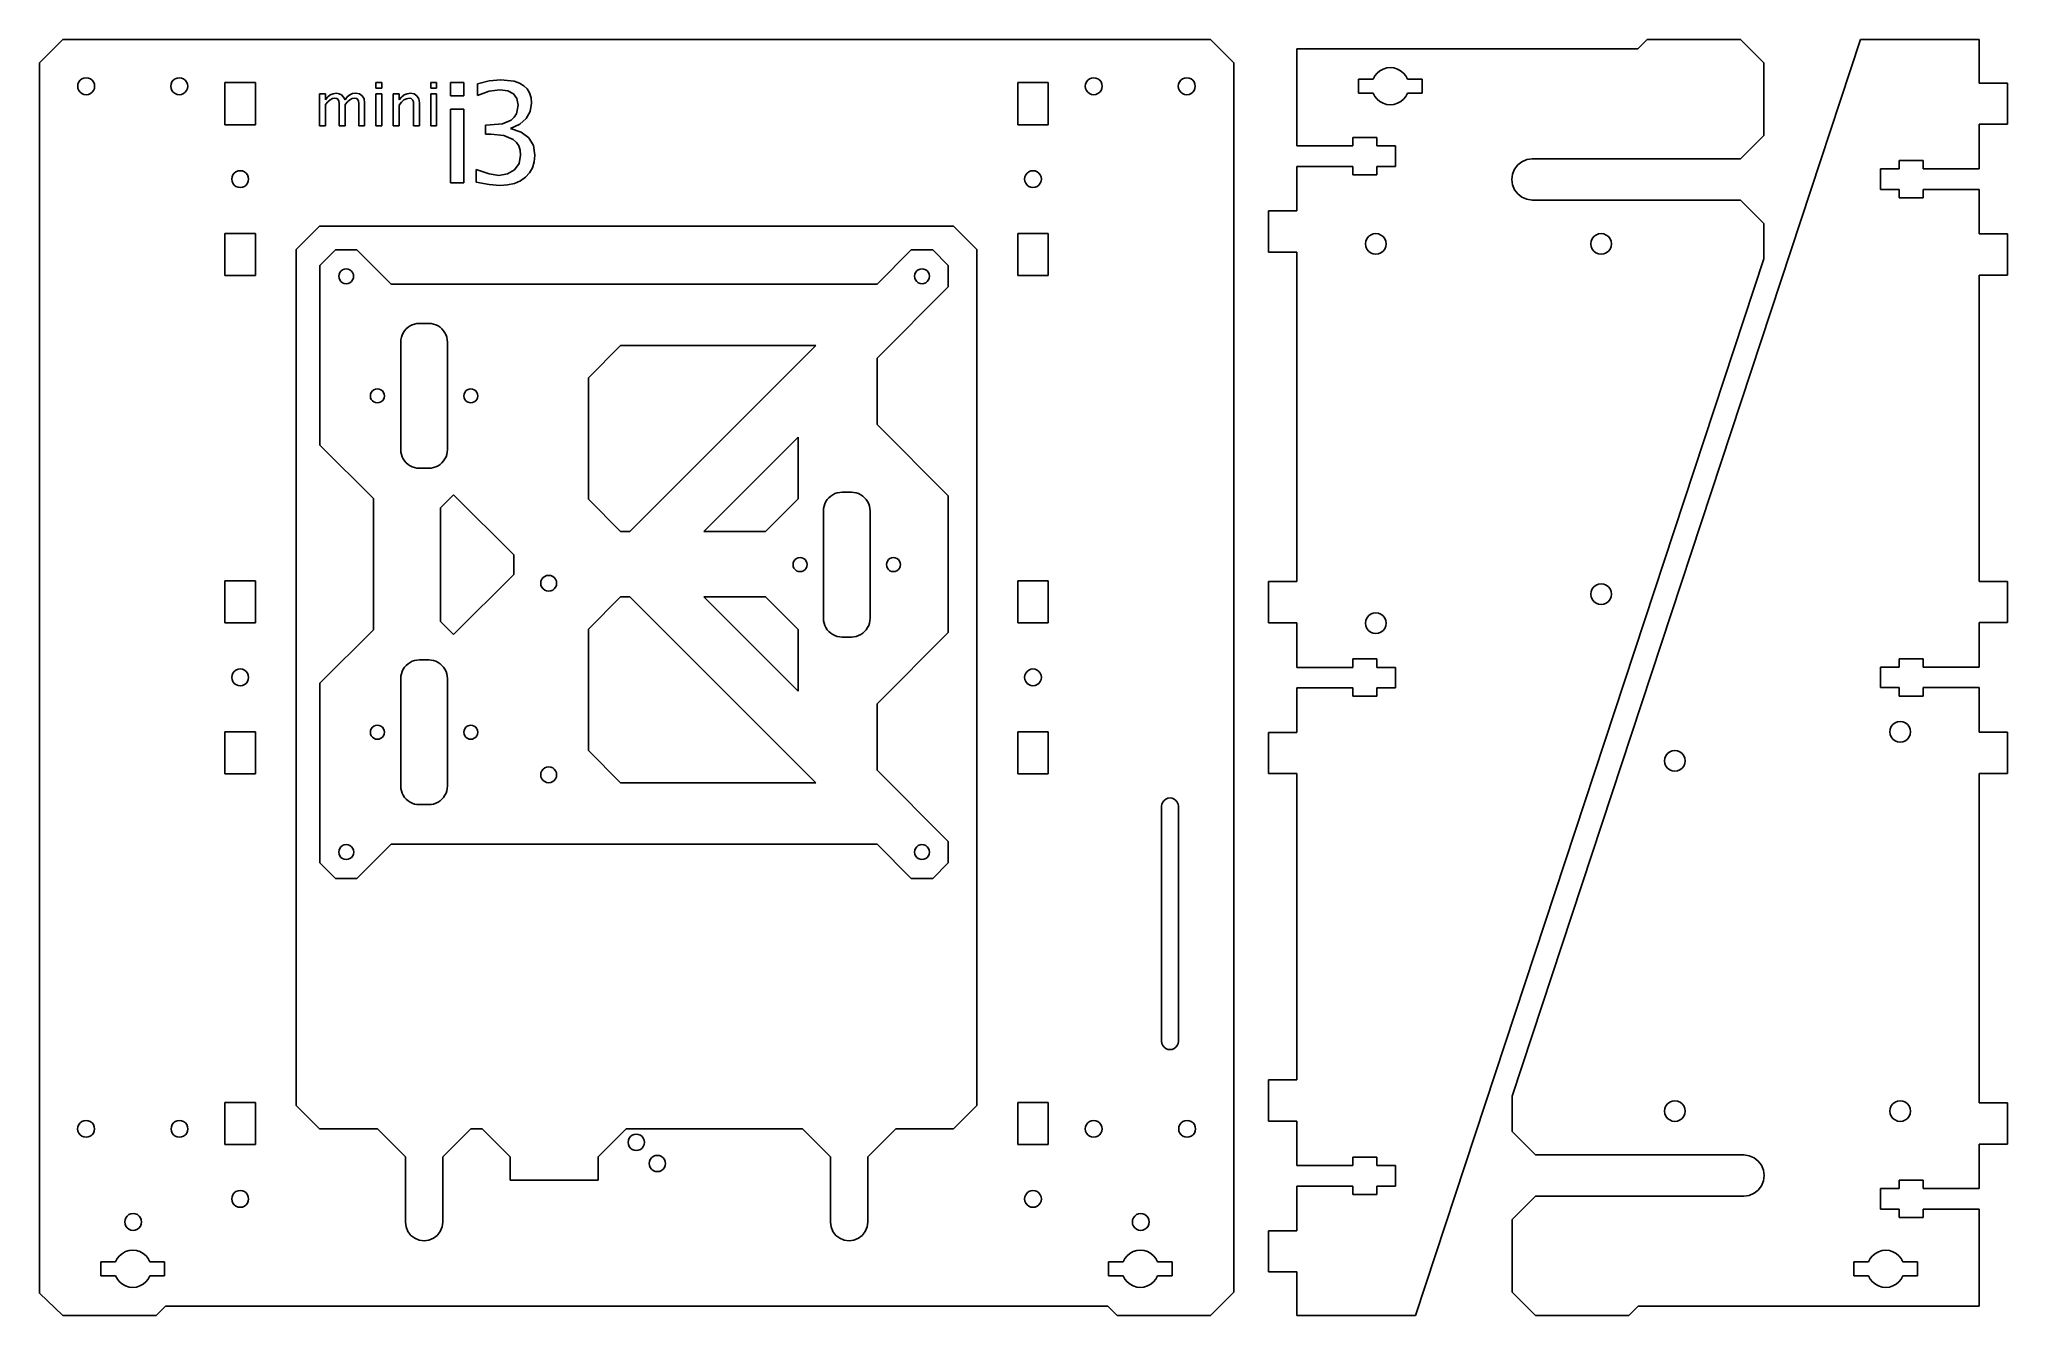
# Model space of a CAD drawing. Header units: inches. Extents: x -211 to 211, y -137 to 137.
import ezdxf

# ---------------------------------------------------------------- set-up
doc = ezdxf.new("R2010")
doc.units = ezdxf.units.IN
doc.header["$MEASUREMENT"] = 0

msp = doc.modelspace()

# ---------------------------------------------------------------- linework, layer by layer
for p, q in [((-205.72, 136.63), (-210.72, 131.63)), ((40.03, 136.63), (-205.72, 136.63)), ((45.03, 131.63), (40.03, 136.63)), ((104.62, -89.63), (179.22, 136.63)), ((131.53, 134.63), (133.53, 136.63)), ((133.53, 136.63), (153.53, 136.63)), ((153.53, 136.63), (158.53, 131.63)), ((204.62, 136.63), (179.22, 136.63)), ((204.62, 127.27), (204.62, 136.63)), ((-210.72, 131.63), (-210.72, -131.81)), ((45.03, -131.62), (45.03, 131.63)), ((58.53, 134.63), (131.53, 134.63)), ((58.53, 134.63), (58.53, 113.83)), ((158.53, 131.63), (158.53, 116.03)), ((-202.45, 127.07), (-202.51, 126.6)), ((-202.51, 126.6), (-202.45, 126.13)), ((-202.27, 127.5), (-202.45, 127.07)), ((-201.98, 127.88), (-202.27, 127.5)), ((-201.6, 128.17), (-201.98, 127.88)), ((-201.16, 128.35), (-201.6, 128.17)), ((-200.69, 128.41), (-201.16, 128.35)), ((-200.23, 128.35), (-200.69, 128.41)), ((-199.79, 128.17), (-200.23, 128.35)), ((-199.41, 127.88), (-199.79, 128.17)), ((-199.12, 127.5), (-199.41, 127.88)), ((-198.94, 127.07), (-199.12, 127.5)), ((-198.88, 126.6), (-198.94, 127.07)), ((-198.94, 126.13), (-198.88, 126.6)), ((-182.52, 127.07), (-182.58, 126.6)), ((-182.58, 126.6), (-182.52, 126.13)), ((-182.34, 127.5), (-182.52, 127.07)), ((-182.05, 127.88), (-182.34, 127.5)), ((-181.67, 128.17), (-182.05, 127.88)), ((-181.24, 128.35), (-181.67, 128.17)), ((-180.77, 128.41), (-181.24, 128.35)), ((-180.3, 128.35), (-180.77, 128.41)), ((-179.86, 128.17), (-180.3, 128.35)), ((-179.48, 127.88), (-179.86, 128.17)), ((-179.2, 127.5), (-179.48, 127.88)), ((-179.01, 127.07), (-179.2, 127.5)), ((-178.95, 126.6), (-179.01, 127.07)), ((-179.01, 126.13), (-178.95, 126.6)), ((-170.97, 118.36), (-170.97, 127.36)), ((-170.97, 127.36), (-164.47, 127.36)), ((-164.47, 127.36), (-164.47, 118.36)), ((-138.67, 126.18), (-138.67, 127.42)), ((-138.67, 127.42), (-137.42, 127.42)), ((-137.42, 127.42), (-137.42, 126.18)), ((-126.92, 126.18), (-126.92, 127.42)), ((-126.92, 127.42), (-125.68, 127.42)), ((-125.68, 127.42), (-125.68, 126.18)), ((-122.69, 124.56), (-122.69, 127.42)), ((-122.69, 127.42), (-119.83, 127.42)), ((-119.83, 127.42), (-119.83, 124.56)), ((-116.89, 127.1), (-114.38, 127.75)), ((-116.89, 124.6), (-116.89, 127.1)), ((-114.38, 127.75), (-111.94, 127.96)), ((-111.94, 127.96), (-109.05, 127.65)), ((-109.05, 127.65), (-107.92, 127.26)), ((-107.92, 127.26), (-106.99, 126.71)), ((-106.99, 126.71), (-106.26, 126.01)), ((-1.22, 127.36), (5.28, 127.36)), ((-1.22, 118.36), (-1.22, 127.36)), ((5.28, 127.36), (5.28, 118.36)), ((13.29, 127.07), (13.23, 126.6)), ((13.23, 126.6), (13.29, 126.13)), ((13.47, 127.5), (13.29, 127.07)), ((13.76, 127.88), (13.47, 127.5)), ((14.13, 128.17), (13.76, 127.88)), ((14.57, 128.35), (14.13, 128.17)), ((15.04, 128.41), (14.57, 128.35)), ((15.51, 128.35), (15.04, 128.41)), ((15.95, 128.17), (15.51, 128.35)), ((16.32, 127.88), (15.95, 128.17)), ((16.61, 127.5), (16.32, 127.88)), ((16.79, 127.07), (16.61, 127.5)), ((16.85, 126.6), (16.79, 127.07)), ((16.79, 126.13), (16.85, 126.6)), ((33.22, 127.07), (33.15, 126.6)), ((33.15, 126.6), (33.22, 126.13)), ((33.4, 127.5), (33.22, 127.07)), ((33.69, 127.88), (33.4, 127.5)), ((34.06, 128.17), (33.69, 127.88)), ((34.5, 128.35), (34.06, 128.17)), ((34.97, 128.41), (34.5, 128.35)), ((35.44, 128.35), (34.97, 128.41)), ((35.88, 128.17), (35.44, 128.35)), ((36.25, 127.88), (35.88, 128.17)), ((36.54, 127.5), (36.25, 127.88)), ((36.72, 127.07), (36.54, 127.5)), ((36.78, 126.6), (36.72, 127.07)), ((36.72, 126.13), (36.78, 126.6)), ((71.73, 128.13), (74.86, 128.13)), ((71.73, 125.13), (71.73, 128.13)), ((75.23, 128.81), (74.86, 128.13)), ((75.72, 129.42), (75.23, 128.81)), ((76.33, 129.91), (75.72, 129.42)), ((77.01, 130.28), (76.33, 129.91)), ((77.76, 130.5), (77.01, 130.28)), ((78.53, 130.58), (77.76, 130.5)), ((79.31, 130.5), (78.53, 130.58)), ((80.05, 130.28), (79.31, 130.5)), ((80.74, 129.91), (80.05, 130.28)), ((81.34, 129.42), (80.74, 129.91)), ((81.84, 128.81), (81.34, 129.42)), ((82.2, 128.13), (81.84, 128.81)), ((82.2, 128.13), (85.33, 128.13)), ((85.33, 128.13), (85.33, 125.13)), ((210.72, 127.27), (204.62, 127.27)), ((210.72, 118.47), (210.72, 127.27)), ((-202.45, 126.13), (-202.27, 125.69)), ((-202.27, 125.69), (-201.98, 125.31)), ((-201.98, 125.31), (-201.6, 125.03)), ((-201.6, 125.03), (-201.16, 124.84)), ((-201.16, 124.84), (-200.69, 124.78)), ((-200.69, 124.78), (-200.23, 124.84)), ((-200.23, 124.84), (-199.79, 125.03)), ((-199.79, 125.03), (-199.41, 125.31)), ((-199.41, 125.31), (-199.12, 125.69)), ((-199.12, 125.69), (-198.94, 126.13)), ((-182.52, 126.13), (-182.34, 125.69)), ((-182.34, 125.69), (-182.05, 125.31)), ((-182.05, 125.31), (-181.67, 125.03)), ((-181.67, 125.03), (-181.24, 124.84)), ((-181.24, 124.84), (-180.77, 124.78)), ((-180.77, 124.78), (-180.3, 124.84)), ((-180.3, 124.84), (-179.86, 125.03)), ((-179.86, 125.03), (-179.48, 125.31)), ((-179.48, 125.31), (-179.2, 125.69)), ((-179.2, 125.69), (-179.01, 126.13)), ((-150.72, 118.09), (-150.72, 124.94)), ((-150.72, 124.94), (-149.48, 124.94)), ((-149.48, 124.94), (-149.48, 123.65)), ((-149.48, 123.65), (-148.99, 124.28)), ((-148.95, 123.28), (-149.48, 122.68)), ((-149.48, 122.68), (-149.48, 118.09)), ((-148.99, 124.28), (-148.44, 124.73)), ((-148.44, 123.71), (-148.95, 123.28)), ((-148.44, 124.73), (-147.82, 125)), ((-147.94, 123.97), (-148.44, 123.71)), ((-147.46, 124.06), (-147.94, 123.97)), ((-147.82, 125), (-147.14, 125.09)), ((-147.05, 123.98), (-147.46, 124.06)), ((-147.14, 125.09), (-146.51, 125)), ((-146.76, 123.76), (-147.05, 123.98)), ((-146.58, 123.39), (-146.76, 123.76)), ((-146.52, 122.88), (-146.58, 123.39)), ((-146.52, 118.09), (-146.52, 122.88)), ((-146.51, 125), (-145.99, 124.73)), ((-145.99, 124.73), (-145.57, 124.28)), ((-145.57, 124.28), (-145.27, 123.65)), ((-145.27, 123.65), (-144.8, 124.29)), ((-144.75, 123.28), (-145.27, 122.68)), ((-145.27, 122.68), (-145.27, 118.09)), ((-144.8, 124.29), (-144.26, 124.74)), ((-144.24, 123.71), (-144.75, 123.28)), ((-144.26, 124.74), (-143.65, 125.01)), ((-143.74, 123.97), (-144.24, 123.71)), ((-143.25, 124.05), (-143.74, 123.97)), ((-143.65, 125.01), (-142.98, 125.1)), ((-142.84, 123.98), (-143.25, 124.05)), ((-142.98, 125.1), (-142.17, 124.96)), ((-142.55, 123.76), (-142.84, 123.98)), ((-142.38, 123.39), (-142.55, 123.76)), ((-142.32, 122.88), (-142.38, 123.39)), ((-142.32, 118.09), (-142.32, 122.88)), ((-142.17, 124.96), (-141.57, 124.56)), ((-141.57, 124.56), (-141.2, 123.93)), ((-141.2, 123.93), (-141.07, 123.07)), ((-141.07, 123.07), (-141.07, 118.09)), ((-137.42, 126.18), (-138.67, 126.18)), ((-138.67, 118.09), (-138.67, 124.94)), ((-138.67, 124.94), (-137.42, 124.94)), ((-137.42, 124.94), (-137.42, 118.09)), ((-134.93, 118.09), (-134.93, 124.94)), ((-134.93, 124.94), (-133.69, 124.94)), ((-133.69, 124.94), (-133.69, 123.65)), ((-133.69, 123.65), (-133.17, 124.28)), ((-133.18, 123.18), (-133.69, 122.53)), ((-133.69, 122.53), (-133.69, 118.09)), ((-132.65, 123.65), (-133.18, 123.18)), ((-133.17, 124.28), (-132.6, 124.73)), ((-132.1, 123.93), (-132.65, 123.65)), ((-132.6, 124.73), (-131.97, 125)), ((-131.54, 124.02), (-132.1, 123.93)), ((-131.97, 125), (-131.28, 125.09)), ((-131.1, 123.94), (-131.54, 124.02)), ((-131.28, 125.09), (-130.49, 124.95)), ((-130.8, 123.69), (-131.1, 123.94)), ((-130.63, 123.26), (-130.8, 123.69)), ((-130.58, 122.61), (-130.63, 123.26)), ((-130.58, 118.09), (-130.58, 122.61)), ((-130.49, 124.95), (-129.87, 124.53)), ((-129.87, 124.53), (-129.47, 123.87)), ((-129.47, 123.87), (-129.34, 123.01)), ((-129.34, 123.01), (-129.34, 118.09)), ((-125.68, 126.18), (-126.92, 126.18)), ((-126.92, 118.09), (-126.92, 124.94)), ((-126.92, 124.94), (-125.68, 124.94)), ((-125.68, 124.94), (-125.68, 118.09)), ((-119.83, 124.56), (-122.69, 124.56)), ((-114.41, 125.51), (-116.89, 124.6)), ((-112.14, 125.81), (-114.41, 125.51)), ((-110.43, 125.6), (-112.14, 125.81)), ((-109.2, 124.98), (-110.43, 125.6)), ((-108.46, 123.95), (-109.2, 124.98)), ((-108.59, 120.67), (-108.22, 122.51)), ((-108.22, 122.51), (-108.46, 123.95)), ((-106.26, 126.01), (-105.75, 125.15)), ((-105.75, 125.15), (-105.44, 124.14)), ((-105.34, 122.97), (-105.62, 121.21)), ((-105.44, 124.14), (-105.34, 122.97)), ((13.29, 126.13), (13.47, 125.69)), ((13.47, 125.69), (13.76, 125.31)), ((13.76, 125.31), (14.13, 125.03)), ((14.13, 125.03), (14.57, 124.84)), ((14.57, 124.84), (15.04, 124.78)), ((15.04, 124.78), (15.51, 124.84)), ((15.51, 124.84), (15.95, 125.03)), ((15.95, 125.03), (16.32, 125.31)), ((16.32, 125.31), (16.61, 125.69)), ((16.61, 125.69), (16.79, 126.13)), ((33.22, 126.13), (33.4, 125.69)), ((33.4, 125.69), (33.69, 125.31)), ((33.69, 125.31), (34.06, 125.03)), ((34.06, 125.03), (34.5, 124.84)), ((34.5, 124.84), (34.97, 124.78)), ((34.97, 124.78), (35.44, 124.84)), ((35.44, 124.84), (35.88, 125.03)), ((35.88, 125.03), (36.25, 125.31)), ((36.25, 125.31), (36.54, 125.69)), ((36.54, 125.69), (36.72, 126.13)), ((74.86, 125.13), (71.73, 125.13)), ((74.86, 125.13), (75.21, 124.43)), ((75.21, 124.43), (75.7, 123.82)), ((75.7, 123.82), (76.3, 123.31)), ((76.3, 123.31), (77, 122.94)), ((77, 122.94), (77.75, 122.71)), ((77.75, 122.71), (78.53, 122.63)), ((78.53, 122.63), (79.32, 122.71)), ((79.32, 122.71), (80.07, 122.94)), ((80.07, 122.94), (80.76, 123.31)), ((80.76, 123.31), (81.37, 123.82)), ((81.37, 123.82), (81.86, 124.43)), ((81.86, 124.43), (82.2, 125.13)), ((85.33, 125.13), (82.2, 125.13)), ((-164.47, 118.36), (-170.97, 118.36)), ((-149.48, 118.09), (-150.72, 118.09)), ((-145.27, 118.09), (-146.52, 118.09)), ((-141.07, 118.09), (-142.32, 118.09)), ((-137.42, 118.09), (-138.67, 118.09)), ((-133.69, 118.09), (-134.93, 118.09)), ((-129.34, 118.09), (-130.58, 118.09)), ((-125.68, 118.09), (-126.92, 118.09)), ((-122.69, 105.89), (-122.69, 121.69)), ((-122.69, 121.69), (-119.83, 121.69)), ((-119.83, 121.69), (-119.83, 105.89)), ((-115.18, 118.29), (-114.18, 118.3)), ((-115.18, 116.35), (-115.18, 118.29)), ((-114.18, 118.3), (-111.57, 118.56)), ((-111.57, 118.56), (-109.71, 119.35)), ((-107.86, 118.5), (-109.83, 117.56)), ((-109.71, 119.35), (-109.05, 119.94)), ((-109.05, 119.94), (-108.59, 120.67)), ((-106.46, 119.72), (-107.86, 118.5)), ((-105.62, 121.21), (-106.46, 119.72)), ((5.28, 118.36), (-1.22, 118.36)), ((204.62, 118.47), (210.72, 118.47)), ((204.62, 108.91), (204.62, 118.47)), ((-114.05, 116.35), (-115.18, 116.35)), ((-111.27, 116.07), (-114.05, 116.35)), ((-109.28, 115.22), (-111.27, 116.07)), ((-109.83, 117.56), (-107.55, 116.75)), ((-108.59, 114.58), (-109.28, 115.22)), ((-108.09, 113.8), (-108.59, 114.58)), ((-107.79, 112.88), (-108.09, 113.8)), ((-107.55, 116.75), (-105.92, 115.53)), ((-105.92, 115.53), (-104.95, 113.9)), ((-104.95, 113.9), (-104.62, 111.86)), ((70.53, 113.83), (58.53, 113.83)), ((70.53, 115.63), (70.53, 113.83)), ((75.63, 115.63), (70.53, 115.63)), ((75.63, 113.83), (75.63, 115.63)), ((79.63, 113.83), (75.63, 113.83)), ((79.63, 109.43), (79.63, 113.83)), ((153.53, 111.03), (158.53, 116.03)), ((-108.98, 108.71), (-108.01, 110.08)), ((-108.01, 110.08), (-107.69, 111.81)), ((-107.69, 111.81), (-107.79, 112.88)), ((-104.75, 110.42), (-105.12, 109.14)), ((-104.62, 111.86), (-104.75, 110.42)), ((105.12, 108.83), (105.82, 109.74)), ((105.82, 109.74), (106.73, 110.44)), ((106.73, 110.44), (107.79, 110.88)), ((107.79, 110.88), (108.93, 111.03)), ((153.53, 111.03), (108.93, 111.03)), ((192.62, 110.71), (187.52, 110.71)), ((187.52, 108.91), (187.52, 110.71)), ((192.62, 108.91), (192.62, 110.71)), ((-169.46, 107.18), (-169.52, 106.71)), ((-169.52, 106.71), (-169.46, 106.24)), ((-169.28, 107.61), (-169.46, 107.18)), ((-169.46, 106.24), (-169.28, 105.81)), ((-168.99, 107.98), (-169.28, 107.61)), ((-169.28, 105.81), (-168.99, 105.44)), ((-168.62, 108.27), (-168.99, 107.98)), ((-168.99, 105.44), (-168.62, 105.15)), ((-168.18, 108.45), (-168.62, 108.27)), ((-167.72, 108.51), (-168.18, 108.45)), ((-167.25, 108.45), (-167.72, 108.51)), ((-166.82, 108.27), (-167.25, 108.45)), ((-166.44, 107.98), (-166.82, 108.27)), ((-166.82, 105.15), (-166.44, 105.44)), ((-166.16, 107.61), (-166.44, 107.98)), ((-166.44, 105.44), (-166.16, 105.81)), ((-165.98, 107.18), (-166.16, 107.61)), ((-166.16, 105.81), (-165.98, 106.24)), ((-165.92, 106.71), (-165.98, 107.18)), ((-165.98, 106.24), (-165.92, 106.71)), ((-119.83, 105.89), (-122.69, 105.89)), ((-117.18, 106.05), (-117.18, 108.73)), ((-117.18, 108.73), (-114.42, 107.81)), ((-114.4, 105.53), (-117.18, 106.05)), ((-114.42, 107.81), (-112.32, 107.51)), ((-112.14, 105.35), (-114.4, 105.53)), ((-112.32, 107.51), (-110.46, 107.81)), ((-110.48, 105.46), (-112.14, 105.35)), ((-109.01, 105.79), (-110.48, 105.46)), ((-110.46, 107.81), (-108.98, 108.71)), ((-107.73, 106.33), (-109.01, 105.79)), ((-106.63, 107.09), (-107.73, 106.33)), ((-105.75, 108.03), (-106.63, 107.09)), ((-105.12, 109.14), (-105.75, 108.03)), ((0.29, 107.18), (0.23, 106.71)), ((0.23, 106.71), (0.29, 106.24)), ((0.47, 107.61), (0.29, 107.18)), ((0.29, 106.24), (0.47, 105.81)), ((0.75, 107.98), (0.47, 107.61)), ((0.47, 105.81), (0.75, 105.44)), ((1.13, 108.27), (0.75, 107.98)), ((0.75, 105.44), (1.13, 105.15)), ((1.56, 108.45), (1.13, 108.27)), ((2.02, 108.51), (1.56, 108.45)), ((2.49, 108.45), (2.02, 108.51)), ((2.93, 108.27), (2.49, 108.45)), ((3.3, 107.98), (2.93, 108.27)), ((2.93, 105.15), (3.3, 105.44)), ((3.58, 107.61), (3.3, 107.98)), ((3.3, 105.44), (3.58, 105.81)), ((3.76, 107.18), (3.58, 107.61)), ((3.58, 105.81), (3.76, 106.24)), ((3.83, 106.71), (3.76, 107.18)), ((3.76, 106.24), (3.83, 106.71)), ((58.53, 109.43), (70.53, 109.43)), ((58.53, 109.43), (58.53, 99.88)), ((70.53, 109.43), (70.53, 107.63)), ((70.53, 107.63), (75.63, 107.63)), ((75.63, 109.43), (75.63, 107.63)), ((75.63, 109.43), (79.63, 109.43)), ((104.53, 106.63), (104.68, 107.77)), ((104.68, 105.49), (104.53, 106.63)), ((104.68, 107.77), (105.12, 108.83)), ((105.12, 104.43), (104.68, 105.49)), ((183.52, 108.91), (183.52, 104.51)), ((187.52, 108.91), (183.52, 108.91)), ((204.62, 108.91), (192.62, 108.91)), ((-168.62, 105.15), (-168.18, 104.97)), ((-168.18, 104.97), (-167.72, 104.91)), ((-167.72, 104.91), (-167.25, 104.97)), ((-167.25, 104.97), (-166.82, 105.15)), ((1.13, 105.15), (1.56, 104.97)), ((1.56, 104.97), (2.03, 104.91)), ((2.03, 104.91), (2.49, 104.97)), ((2.49, 104.97), (2.93, 105.15)), ((105.82, 103.52), (105.12, 104.43)), ((106.73, 102.82), (105.82, 103.52)), ((107.79, 102.38), (106.73, 102.82)), ((108.93, 102.23), (107.79, 102.38)), ((153.53, 102.23), (108.93, 102.23)), ((153.53, 102.23), (158.53, 97.23)), ((183.52, 104.51), (187.52, 104.51)), ((187.52, 104.51), (187.52, 102.71)), ((187.52, 102.71), (192.62, 102.71)), ((192.62, 102.71), (192.62, 104.51)), ((192.62, 104.51), (204.62, 104.51)), ((204.62, 104.51), (204.62, 94.97)), ((58.53, 99.88), (52.43, 99.88)), ((52.43, 99.88), (52.43, 91.08)), ((158.53, 97.23), (158.53, 89.63)), ((-170.97, 95.06), (-164.47, 95.06)), ((-170.97, 86.06), (-170.97, 95.06)), ((-164.47, 95.06), (-164.47, 86.06)), ((-155.72, 91.63), (-150.72, 96.63)), ((-150.72, 96.63), (-14.97, 96.63)), ((-14.97, 96.63), (-9.97, 91.63)), ((-1.22, 86.06), (-1.22, 95.06)), ((-1.22, 95.06), (5.28, 95.06)), ((5.28, 95.06), (5.28, 86.06)), ((73.22, 92.83), (73.29, 93.4)), ((73.29, 92.26), (73.22, 92.83)), ((73.29, 93.4), (73.51, 93.93)), ((73.51, 93.93), (73.87, 94.39)), ((73.87, 94.39), (74.32, 94.74)), ((74.32, 94.74), (74.86, 94.96)), ((74.86, 94.96), (75.43, 95.04)), ((75.43, 95.04), (76, 94.96)), ((76, 94.96), (76.53, 94.74)), ((76.53, 94.74), (76.99, 94.39)), ((76.99, 94.39), (77.34, 93.93)), ((77.34, 93.93), (77.56, 93.4)), ((77.56, 93.4), (77.63, 92.83)), ((77.63, 92.83), (77.56, 92.26)), ((121.48, 92.83), (121.55, 93.4)), ((121.55, 92.26), (121.48, 92.83)), ((121.55, 93.4), (121.77, 93.93)), ((121.77, 93.93), (122.13, 94.39)), ((122.13, 94.39), (122.58, 94.74)), ((122.58, 94.74), (123.12, 94.96)), ((123.12, 94.96), (123.69, 95.04)), ((123.69, 95.04), (124.26, 94.96)), ((124.26, 94.96), (124.79, 94.74)), ((124.79, 94.74), (125.25, 94.39)), ((125.25, 94.39), (125.6, 93.93)), ((125.6, 93.93), (125.82, 93.4)), ((125.82, 93.4), (125.89, 92.83)), ((125.89, 92.83), (125.82, 92.26)), ((210.72, 94.97), (204.62, 94.97)), ((210.72, 86.17), (210.72, 94.97)), ((-155.72, -91.62), (-155.72, 91.63)), ((-147.3, 91.54), (-150.65, 88.2)), ((-142.72, 91.54), (-147.3, 91.54)), ((-135.38, 84.2), (-142.72, 91.54)), ((-24.03, 91.54), (-31.36, 84.2)), ((-19.44, 91.54), (-24.03, 91.54)), ((-16.1, 88.2), (-19.44, 91.54)), ((-9.97, 91.63), (-9.97, -91.62)), ((52.43, 91.08), (58.53, 91.08)), ((58.53, 91.08), (58.53, 20.52)), ((73.51, 91.73), (73.29, 92.26)), ((73.87, 91.27), (73.51, 91.73)), ((74.32, 90.92), (73.87, 91.27)), ((74.86, 90.7), (74.32, 90.92)), ((75.43, 90.62), (74.86, 90.7)), ((76, 90.7), (75.43, 90.62)), ((76.53, 90.92), (76, 90.7)), ((76.99, 91.27), (76.53, 90.92)), ((77.34, 91.73), (76.99, 91.27)), ((77.56, 92.26), (77.34, 91.73)), ((158.53, 89.63), (83.93, -136.63)), ((121.77, 91.73), (121.55, 92.26)), ((122.13, 91.27), (121.77, 91.73)), ((122.58, 90.92), (122.13, 91.27)), ((123.12, 90.7), (122.58, 90.92)), ((123.69, 90.62), (123.12, 90.7)), ((124.26, 90.7), (123.69, 90.62)), ((124.79, 90.92), (124.26, 90.7)), ((125.25, 91.27), (124.79, 90.92)), ((125.6, 91.73), (125.25, 91.27)), ((125.82, 92.26), (125.6, 91.73)), ((-164.47, 86.06), (-170.97, 86.06)), ((-150.65, 88.2), (-150.65, 71.09)), ((-146.56, 86.31), (-146.61, 85.9)), ((-146.61, 85.9), (-146.56, 85.49)), ((-146.4, 86.7), (-146.56, 86.31)), ((-146.56, 85.49), (-146.4, 85.11)), ((-146.15, 87.03), (-146.4, 86.7)), ((-146.4, 85.11), (-146.15, 84.78)), ((-145.82, 87.28), (-146.15, 87.03)), ((-146.15, 84.78), (-145.82, 84.52)), ((-145.43, 87.44), (-145.82, 87.28)), ((-145.82, 84.52), (-145.43, 84.36)), ((-145.02, 87.49), (-145.43, 87.44)), ((-145.43, 84.36), (-145.02, 84.31)), ((-144.61, 87.44), (-145.02, 87.49)), ((-145.02, 84.31), (-144.61, 84.36)), ((-144.23, 87.28), (-144.61, 87.44)), ((-144.61, 84.36), (-144.23, 84.52)), ((-143.9, 87.03), (-144.23, 87.28)), ((-144.23, 84.52), (-143.9, 84.78)), ((-143.64, 86.7), (-143.9, 87.03)), ((-143.9, 84.78), (-143.64, 85.11)), ((-143.48, 86.31), (-143.64, 86.7)), ((-143.64, 85.11), (-143.48, 85.49)), ((-143.43, 85.9), (-143.48, 86.31)), ((-143.48, 85.49), (-143.43, 85.9)), ((-23.26, 86.32), (-23.32, 85.91)), ((-23.32, 85.91), (-23.26, 85.5)), ((-23.1, 86.71), (-23.26, 86.32)), ((-23.26, 85.5), (-23.1, 85.12)), ((-22.85, 87.04), (-23.1, 86.71)), ((-23.1, 85.12), (-22.85, 84.79)), ((-22.52, 87.29), (-22.85, 87.04)), ((-22.85, 84.79), (-22.52, 84.53)), ((-22.13, 87.45), (-22.52, 87.29)), ((-22.52, 84.53), (-22.13, 84.37)), ((-21.72, 87.5), (-22.13, 87.45)), ((-22.13, 84.37), (-21.72, 84.32)), ((-21.31, 87.45), (-21.72, 87.5)), ((-21.72, 84.32), (-21.31, 84.37)), ((-20.93, 87.29), (-21.31, 87.45)), ((-21.31, 84.37), (-20.93, 84.53)), ((-20.6, 87.04), (-20.93, 87.29)), ((-20.93, 84.53), (-20.6, 84.79)), ((-20.34, 86.71), (-20.6, 87.04)), ((-20.6, 84.79), (-20.34, 85.12)), ((-20.18, 86.32), (-20.34, 86.71)), ((-20.34, 85.12), (-20.18, 85.5)), ((-20.13, 85.91), (-20.18, 86.32)), ((-20.18, 85.5), (-20.13, 85.91)), ((-16.1, 83.61), (-16.1, 88.2)), ((5.28, 86.06), (-1.22, 86.06)), ((204.62, 86.17), (210.72, 86.17)), ((204.62, 20.58), (204.62, 86.17)), ((-31.36, 84.2), (-135.38, 84.2)), ((-31.36, 68.35), (-16.1, 83.61)), ((-133.3, 72.32), (-133.34, 71.8)), ((-133.34, 48.8), (-133.34, 71.8)), ((-133.2, 72.84), (-133.3, 72.32)), ((-133.03, 73.33), (-133.2, 72.84)), ((-132.8, 73.8), (-133.03, 73.33)), ((-132.51, 74.24), (-132.8, 73.8)), ((-132.16, 74.63), (-132.51, 74.24)), ((-131.77, 74.98), (-132.16, 74.63)), ((-131.34, 75.27), (-131.77, 74.98)), ((-130.87, 75.5), (-131.34, 75.27)), ((-130.37, 75.67), (-130.87, 75.5)), ((-129.86, 75.77), (-130.37, 75.67)), ((-129.34, 75.8), (-129.86, 75.77)), ((-129.34, 75.8), (-127.34, 75.8)), ((-126.81, 75.77), (-127.34, 75.8)), ((-126.3, 75.67), (-126.81, 75.77)), ((-125.81, 75.5), (-126.3, 75.67)), ((-125.34, 75.27), (-125.81, 75.5)), ((-124.9, 74.98), (-125.34, 75.27)), ((-124.51, 74.63), (-124.9, 74.98)), ((-124.16, 74.24), (-124.51, 74.63)), ((-123.87, 73.8), (-124.16, 74.24)), ((-123.64, 73.33), (-123.87, 73.8)), ((-123.47, 72.84), (-123.64, 73.33)), ((-123.37, 72.32), (-123.47, 72.84)), ((-123.34, 71.8), (-123.37, 72.32)), ((-123.34, 71.8), (-123.34, 48.8)), ((-150.65, 71.09), (-150.65, 49.76)), ((-93.16, 64.19), (-86.26, 71.09)), ((-86.26, 71.09), (-44.47, 71.09)), ((-44.47, 71.09), (-84.3, 31.27)), ((-31.36, 54.15), (-31.36, 68.35)), ((-93.16, 38.17), (-93.16, 64.19)), ((-139.79, 60.69), (-139.84, 60.3)), ((-139.84, 60.3), (-139.79, 59.91)), ((-139.64, 61.05), (-139.79, 60.69)), ((-139.79, 59.91), (-139.64, 59.55)), ((-139.4, 61.36), (-139.64, 61.05)), ((-139.64, 59.55), (-139.4, 59.24)), ((-139.09, 61.6), (-139.4, 61.36)), ((-139.4, 59.24), (-139.09, 59)), ((-138.72, 61.75), (-139.09, 61.6)), ((-139.09, 59), (-138.72, 58.85)), ((-138.34, 61.8), (-138.72, 61.75)), ((-137.95, 61.75), (-138.34, 61.8)), ((-137.59, 61.6), (-137.95, 61.75)), ((-137.95, 58.85), (-137.59, 59)), ((-137.28, 61.36), (-137.59, 61.6)), ((-137.59, 59), (-137.28, 59.24)), ((-137.04, 61.05), (-137.28, 61.36)), ((-137.28, 59.24), (-137.04, 59.55)), ((-136.89, 60.69), (-137.04, 61.05)), ((-137.04, 59.55), (-136.89, 59.91)), ((-136.84, 60.3), (-136.89, 60.69)), ((-136.89, 59.91), (-136.84, 60.3)), ((-119.79, 60.69), (-119.84, 60.3)), ((-119.84, 60.3), (-119.79, 59.91)), ((-119.64, 61.05), (-119.79, 60.69)), ((-119.79, 59.91), (-119.64, 59.55)), ((-119.4, 61.36), (-119.64, 61.05)), ((-119.64, 59.55), (-119.4, 59.24)), ((-119.09, 61.6), (-119.4, 61.36)), ((-119.4, 59.24), (-119.09, 59)), ((-118.72, 61.75), (-119.09, 61.6)), ((-119.09, 59), (-118.72, 58.85)), ((-118.34, 61.8), (-118.72, 61.75)), ((-117.95, 61.75), (-118.34, 61.8)), ((-117.59, 61.6), (-117.95, 61.75)), ((-117.95, 58.85), (-117.59, 59)), ((-117.28, 61.36), (-117.59, 61.6)), ((-117.59, 59), (-117.28, 59.24)), ((-117.04, 61.05), (-117.28, 61.36)), ((-117.28, 59.24), (-117.04, 59.55)), ((-116.97, 60.89), (-117.04, 61.05)), ((-117.04, 59.55), (-116.98, 59.68)), ((-116.98, 59.68), (-116.89, 59.91)), ((-116.89, 60.69), (-116.97, 60.89)), ((-116.84, 60.3), (-116.89, 60.69)), ((-116.89, 59.91), (-116.84, 60.3)), ((-138.72, 58.85), (-138.34, 58.8)), ((-138.34, 58.8), (-137.95, 58.85)), ((-118.72, 58.85), (-118.34, 58.8)), ((-118.34, 58.8), (-117.95, 58.85)), ((-68.44, 31.27), (-48.28, 51.43)), ((-48.28, 51.43), (-48.28, 38.26)), ((-16.1, 38.89), (-31.36, 54.15)), ((-150.65, 49.76), (-139.2, 38.31)), ((-133.34, 48.8), (-133.3, 48.28)), ((-133.3, 48.28), (-133.2, 47.77)), ((-133.2, 47.77), (-133.03, 47.27)), ((-133.03, 47.27), (-132.8, 46.8)), ((-132.8, 46.8), (-132.51, 46.37)), ((-132.51, 46.37), (-132.16, 45.97)), ((-124.51, 45.97), (-124.16, 46.37)), ((-124.16, 46.37), (-123.87, 46.8)), ((-123.87, 46.8), (-123.64, 47.27)), ((-123.64, 47.27), (-123.47, 47.77)), ((-123.47, 47.77), (-123.37, 48.28)), ((-123.37, 48.28), (-123.34, 48.8)), ((-132.16, 45.97), (-131.77, 45.63)), ((-131.77, 45.63), (-131.34, 45.34)), ((-131.34, 45.34), (-130.87, 45.11)), ((-130.87, 45.11), (-130.37, 44.94)), ((-130.37, 44.94), (-129.86, 44.84)), ((-129.86, 44.84), (-129.34, 44.8)), ((-127.34, 44.8), (-129.34, 44.8)), ((-127.34, 44.8), (-126.81, 44.84)), ((-126.81, 44.84), (-126.3, 44.94)), ((-126.3, 44.94), (-125.81, 45.11)), ((-125.81, 45.11), (-125.34, 45.34)), ((-125.34, 45.34), (-124.9, 45.63)), ((-124.9, 45.63), (-124.51, 45.97)), ((-139.2, 38.31), (-139.2, 10.22)), ((-124.86, 36.3), (-122.04, 39.13)), ((-122.04, 39.13), (-109.16, 26.25)), ((-86.26, 31.27), (-93.16, 38.17)), ((-48.28, 38.26), (-55.27, 31.27)), ((-42.01, 38.1), (-42.31, 37.67)), ((-41.67, 38.5), (-42.01, 38.1)), ((-41.28, 38.84), (-41.67, 38.5)), ((-40.84, 39.13), (-41.28, 38.84)), ((-40.37, 39.36), (-40.84, 39.13)), ((-39.88, 39.53), (-40.37, 39.36)), ((-39.36, 39.63), (-39.88, 39.53)), ((-38.84, 39.67), (-39.36, 39.63)), ((-38.84, 39.67), (-36.84, 39.67)), ((-36.32, 39.63), (-36.84, 39.67)), ((-35.81, 39.53), (-36.32, 39.63)), ((-35.31, 39.36), (-35.81, 39.53)), ((-34.84, 39.13), (-35.31, 39.36)), ((-34.41, 38.84), (-34.84, 39.13)), ((-34.01, 38.5), (-34.41, 38.84)), ((-33.67, 38.1), (-34.01, 38.5)), ((-33.38, 37.67), (-33.67, 38.1)), ((-16.1, 9.64), (-16.1, 38.89)), ((-124.86, 12), (-124.86, 36.3)), ((-42.81, 36.19), (-42.84, 35.67)), ((-42.84, 12.67), (-42.84, 35.67)), ((-42.7, 36.7), (-42.81, 36.19)), ((-42.54, 37.2), (-42.7, 36.7)), ((-42.31, 37.67), (-42.54, 37.2)), ((-33.15, 37.2), (-33.38, 37.67)), ((-32.98, 36.7), (-33.15, 37.2)), ((-32.88, 36.19), (-32.98, 36.7)), ((-32.84, 35.67), (-32.88, 36.19)), ((-32.84, 35.67), (-32.84, 12.67)), ((-84.3, 31.27), (-86.26, 31.27)), ((-55.27, 31.27), (-68.44, 31.27)), ((-109.16, 26.25), (-109.16, 22.05)), ((-48.59, 25.47), (-48.9, 25.23)), ((-48.23, 25.62), (-48.59, 25.47)), ((-47.84, 25.67), (-48.23, 25.62)), ((-47.45, 25.62), (-47.84, 25.67)), ((-47.09, 25.47), (-47.45, 25.62)), ((-46.78, 25.23), (-47.09, 25.47)), ((-28.59, 25.47), (-28.9, 25.23)), ((-28.23, 25.62), (-28.59, 25.47)), ((-27.84, 25.67), (-28.23, 25.62)), ((-27.45, 25.62), (-27.84, 25.67)), ((-27.09, 25.47), (-27.45, 25.62)), ((-26.78, 25.23), (-27.09, 25.47)), ((-109.16, 22.05), (-122.04, 9.18)), ((-102.87, 21.38), (-103.14, 21.02)), ((-102.51, 21.65), (-102.87, 21.38)), ((-102.1, 21.82), (-102.51, 21.65)), ((-101.66, 21.87), (-102.1, 21.82)), ((-101.22, 21.82), (-101.66, 21.87)), ((-100.81, 21.65), (-101.22, 21.82)), ((-100.46, 21.38), (-100.81, 21.65)), ((-100.19, 21.02), (-100.46, 21.38)), ((-49.29, 24.56), (-49.34, 24.17)), ((-49.34, 24.17), (-49.29, 23.78)), ((-49.14, 24.92), (-49.29, 24.56)), ((-49.29, 23.78), (-49.14, 23.42)), ((-48.9, 25.23), (-49.14, 24.92)), ((-49.14, 23.42), (-48.9, 23.11)), ((-48.9, 23.11), (-48.59, 22.87)), ((-48.59, 22.87), (-48.23, 22.72)), ((-48.23, 22.72), (-47.84, 22.67)), ((-47.84, 22.67), (-47.45, 22.72)), ((-47.45, 22.72), (-47.09, 22.87)), ((-47.09, 22.87), (-46.78, 23.11)), ((-46.54, 24.92), (-46.78, 25.23)), ((-46.78, 23.11), (-46.54, 23.42)), ((-46.39, 24.56), (-46.54, 24.92)), ((-46.54, 23.42), (-46.39, 23.78)), ((-46.34, 24.17), (-46.39, 24.56)), ((-46.39, 23.78), (-46.34, 24.17)), ((-29.29, 24.56), (-29.34, 24.17)), ((-29.34, 24.17), (-29.29, 23.78)), ((-29.14, 24.92), (-29.29, 24.56)), ((-29.29, 23.78), (-29.14, 23.42)), ((-28.9, 25.23), (-29.14, 24.92)), ((-29.14, 23.42), (-28.9, 23.11)), ((-28.9, 23.11), (-28.59, 22.87)), ((-28.59, 22.87), (-28.23, 22.72)), ((-28.23, 22.72), (-27.84, 22.67)), ((-27.84, 22.67), (-27.45, 22.72)), ((-27.45, 22.72), (-27.09, 22.87)), ((-27.09, 22.87), (-26.78, 23.11)), ((-26.54, 24.92), (-26.78, 25.23)), ((-26.78, 23.11), (-26.54, 23.42)), ((-26.48, 24.76), (-26.54, 24.92)), ((-26.54, 23.42), (-26.49, 23.55)), ((-26.49, 23.55), (-26.39, 23.78)), ((-26.39, 24.56), (-26.48, 24.76)), ((-26.34, 24.17), (-26.39, 24.56)), ((-26.39, 23.78), (-26.34, 24.17)), ((-170.97, 20.68), (-164.47, 20.68)), ((-170.97, 11.68), (-170.97, 20.68)), ((-164.47, 20.68), (-164.47, 11.68)), ((-103.31, 20.61), (-103.36, 20.17)), ((-103.36, 20.17), (-103.31, 19.73)), ((-103.14, 21.02), (-103.31, 20.61)), ((-103.31, 19.73), (-103.14, 19.32)), ((-103.14, 19.32), (-102.87, 18.97)), ((-102.87, 18.97), (-102.51, 18.7)), ((-102.51, 18.7), (-102.1, 18.53)), ((-102.1, 18.53), (-101.66, 18.47)), ((-101.66, 18.47), (-101.22, 18.53)), ((-101.22, 18.53), (-100.81, 18.7)), ((-100.81, 18.7), (-100.46, 18.97)), ((-100.46, 18.97), (-100.19, 19.32)), ((-100.02, 20.61), (-100.19, 21.02)), ((-100.19, 19.32), (-100.02, 19.73)), ((-99.96, 20.17), (-100.02, 20.61)), ((-100.02, 19.73), (-99.96, 20.17)), ((-93.16, 10.36), (-86.26, 17.27)), ((-86.26, 17.27), (-84.3, 17.27)), ((-84.3, 17.27), (-44.47, -22.56)), ((-48.28, -2.9), (-68.44, 17.27)), ((-68.44, 17.27), (-55.27, 17.27)), ((-55.27, 17.27), (-48.28, 10.27)), ((-1.22, 20.68), (5.28, 20.68)), ((-1.22, 11.68), (-1.22, 20.68)), ((5.28, 20.68), (5.28, 11.68)), ((52.43, 20.52), (52.43, 11.72)), ((58.53, 20.52), (52.43, 20.52)), ((121.48, 17.86), (121.56, 18.44)), ((121.56, 17.29), (121.48, 17.86)), ((121.56, 18.44), (121.78, 18.97)), ((121.78, 16.76), (121.56, 17.29)), ((121.78, 18.97), (122.13, 19.43)), ((122.13, 19.43), (122.59, 19.78)), ((122.59, 19.78), (123.12, 20)), ((123.12, 20), (123.69, 20.07)), ((123.69, 20.07), (124.26, 20)), ((124.26, 20), (124.79, 19.78)), ((124.79, 19.78), (125.25, 19.43)), ((125.25, 19.43), (125.6, 18.97)), ((125.6, 18.97), (125.82, 18.44)), ((125.82, 17.29), (125.6, 16.76)), ((125.82, 18.44), (125.9, 17.86)), ((125.9, 17.86), (125.82, 17.29)), ((210.72, 20.58), (204.62, 20.58)), ((210.72, 11.78), (210.72, 20.58)), ((-42.84, 12.67), (-42.81, 12.15)), ((-32.88, 12.15), (-32.84, 12.67)), ((73.29, 12.2), (73.51, 12.73)), ((73.51, 12.73), (73.87, 13.19)), ((73.87, 13.19), (74.32, 13.54)), ((74.32, 13.54), (74.86, 13.76)), ((74.86, 13.76), (75.43, 13.83)), ((75.43, 13.83), (76, 13.76)), ((76, 13.76), (76.53, 13.54)), ((76.53, 13.54), (76.99, 13.19)), ((76.99, 13.19), (77.34, 12.73)), ((77.34, 12.73), (77.56, 12.2)), ((122.13, 16.3), (121.78, 16.76)), ((122.59, 15.95), (122.13, 16.3)), ((123.12, 15.73), (122.59, 15.95)), ((123.69, 15.66), (123.12, 15.73)), ((124.26, 15.73), (123.69, 15.66)), ((124.79, 15.95), (124.26, 15.73)), ((125.25, 16.3), (124.79, 15.95)), ((125.6, 16.76), (125.25, 16.3)), ((-164.47, 11.68), (-170.97, 11.68)), ((-139.2, 10.22), (-150.65, -1.23)), ((-122.04, 9.18), (-124.86, 12)), ((-93.16, -15.66), (-93.16, 10.36)), ((-48.28, 10.27), (-48.28, -2.9)), ((-42.81, 12.15), (-42.7, 11.63)), ((-42.7, 11.63), (-42.54, 11.14)), ((-42.54, 11.14), (-42.31, 10.67)), ((-42.31, 10.67), (-42.01, 10.23)), ((-42.01, 10.23), (-41.67, 9.84)), ((-41.67, 9.84), (-41.28, 9.5)), ((-41.28, 9.5), (-40.84, 9.2)), ((-40.84, 9.2), (-40.37, 8.97)), ((-40.37, 8.97), (-39.88, 8.8)), ((-39.88, 8.8), (-39.36, 8.7)), ((-39.36, 8.7), (-38.84, 8.67)), ((-36.84, 8.67), (-38.84, 8.67)), ((-36.84, 8.67), (-36.32, 8.7)), ((-36.32, 8.7), (-35.81, 8.8)), ((-35.81, 8.8), (-35.31, 8.97)), ((-35.31, 8.97), (-34.84, 9.2)), ((-34.84, 9.2), (-34.41, 9.5)), ((-34.41, 9.5), (-34.01, 9.84)), ((-34.01, 9.84), (-33.67, 10.23)), ((-33.67, 10.23), (-33.38, 10.67)), ((-33.38, 10.67), (-33.15, 11.14)), ((-33.15, 11.14), (-32.98, 11.63)), ((-32.98, 11.63), (-32.88, 12.15)), ((-31.36, -5.62), (-16.1, 9.64)), ((5.28, 11.68), (-1.22, 11.68)), ((52.43, 11.72), (58.53, 11.72)), ((58.53, 2.17), (58.53, 11.72)), ((73.22, 11.62), (73.29, 12.2)), ((73.29, 11.05), (73.22, 11.62)), ((73.51, 10.52), (73.29, 11.05)), ((73.87, 10.06), (73.51, 10.52)), ((74.32, 9.71), (73.87, 10.06)), ((74.86, 9.49), (74.32, 9.71)), ((75.43, 9.42), (74.86, 9.49)), ((76, 9.49), (75.43, 9.42)), ((76.53, 9.71), (76, 9.49)), ((76.99, 10.06), (76.53, 9.71)), ((77.34, 10.52), (76.99, 10.06)), ((77.56, 11.05), (77.34, 10.52)), ((77.56, 12.2), (77.63, 11.62)), ((77.63, 11.62), (77.56, 11.05)), ((204.62, 11.78), (210.72, 11.78)), ((204.62, 11.78), (204.62, 2.23)), ((-169.46, 0.49), (-169.52, 0.02)), ((-169.52, 0.02), (-169.46, -0.44)), ((-169.28, 0.92), (-169.46, 0.49)), ((-168.99, 1.3), (-169.28, 0.92)), ((-168.62, 1.58), (-168.99, 1.3)), ((-168.18, 1.76), (-168.62, 1.58)), ((-167.72, 1.83), (-168.18, 1.76)), ((-167.25, 1.76), (-167.72, 1.83)), ((-166.82, 1.58), (-167.25, 1.76)), ((-166.44, 1.3), (-166.82, 1.58)), ((-166.16, 0.93), (-166.44, 1.3)), ((-165.98, 0.49), (-166.16, 0.93)), ((-165.92, 0.03), (-165.98, 0.49)), ((-165.98, -0.44), (-165.92, 0.03)), ((-133.3, 0.3), (-133.34, -0.22)), ((-133.2, 0.81), (-133.3, 0.3)), ((-133.03, 1.31), (-133.2, 0.81)), ((-132.8, 1.78), (-133.03, 1.31)), ((-132.51, 2.21), (-132.8, 1.78)), ((-132.16, 2.6), (-132.51, 2.21)), ((-131.77, 2.95), (-132.16, 2.6)), ((-131.34, 3.24), (-131.77, 2.95)), ((-130.87, 3.47), (-131.34, 3.24)), ((-130.37, 3.64), (-130.87, 3.47)), ((-129.86, 3.74), (-130.37, 3.64)), ((-129.34, 3.78), (-129.86, 3.74)), ((-129.34, 3.78), (-127.34, 3.78)), ((-126.81, 3.74), (-127.34, 3.78)), ((-126.3, 3.64), (-126.81, 3.74)), ((-125.81, 3.47), (-126.3, 3.64)), ((-125.34, 3.24), (-125.81, 3.47)), ((-124.9, 2.95), (-125.34, 3.24)), ((-124.51, 2.6), (-124.9, 2.95)), ((-124.16, 2.21), (-124.51, 2.6)), ((-123.87, 1.78), (-124.16, 2.21)), ((-123.64, 1.31), (-123.87, 1.78)), ((-123.47, 0.81), (-123.64, 1.31)), ((-123.37, 0.3), (-123.47, 0.81)), ((-123.34, -0.22), (-123.37, 0.3)), ((0.29, 0.49), (0.23, 0.02)), ((0.23, 0.02), (0.29, -0.44)), ((0.47, 0.92), (0.29, 0.49)), ((0.75, 1.3), (0.47, 0.92)), ((1.13, 1.58), (0.75, 1.3)), ((1.56, 1.76), (1.13, 1.58)), ((2.02, 1.83), (1.56, 1.76)), ((2.49, 1.76), (2.02, 1.83)), ((2.93, 1.58), (2.49, 1.76)), ((3.3, 1.3), (2.93, 1.58)), ((3.58, 0.93), (3.3, 1.3)), ((3.76, 0.49), (3.58, 0.93)), ((3.83, 0.03), (3.76, 0.49)), ((3.76, -0.44), (3.83, 0.03)), ((70.53, 2.17), (58.53, 2.17)), ((70.53, 3.97), (70.53, 2.17)), ((75.63, 3.97), (70.53, 3.97)), ((75.63, 2.17), (75.63, 3.97)), ((79.63, 2.17), (75.63, 2.17)), ((79.63, -2.23), (79.63, 2.17)), ((187.52, 2.23), (183.52, 2.23)), ((183.52, 2.23), (183.52, -2.17)), ((187.52, 2.23), (187.52, 4.03)), ((192.62, 4.03), (187.52, 4.03)), ((192.62, 2.23), (192.62, 4.03)), ((204.62, 2.23), (192.62, 2.23)), ((-169.46, -0.44), (-169.28, -0.88)), ((-169.28, -0.88), (-168.99, -1.25)), ((-168.99, -1.25), (-168.62, -1.53)), ((-168.62, -1.53), (-168.18, -1.71)), ((-168.18, -1.71), (-167.72, -1.77)), ((-167.72, -1.77), (-167.25, -1.71)), ((-167.25, -1.71), (-166.82, -1.53)), ((-166.82, -1.53), (-166.44, -1.25)), ((-166.44, -1.25), (-166.16, -0.87)), ((-166.16, -0.87), (-165.98, -0.44)), ((-150.65, -1.23), (-150.65, -20.52)), ((-133.34, -23.22), (-133.34, -0.22)), ((-123.34, -0.22), (-123.34, -23.22)), ((0.29, -0.44), (0.47, -0.88)), ((0.47, -0.88), (0.75, -1.25)), ((0.75, -1.25), (1.13, -1.53)), ((1.13, -1.53), (1.56, -1.71)), ((1.56, -1.71), (2.03, -1.77)), ((2.03, -1.77), (2.49, -1.71)), ((2.49, -1.71), (2.93, -1.53)), ((2.93, -1.53), (3.3, -1.25)), ((3.3, -1.25), (3.58, -0.87)), ((3.58, -0.87), (3.76, -0.44)), ((58.53, -11.78), (58.53, -2.23)), ((58.53, -2.23), (70.53, -2.23)), ((70.53, -2.23), (70.53, -4.03)), ((70.53, -4.03), (75.63, -4.03)), ((75.63, -2.23), (79.63, -2.23)), ((75.63, -2.23), (75.63, -4.03)), ((183.52, -2.17), (187.52, -2.17)), ((187.52, -2.17), (187.52, -3.97)), ((187.52, -3.97), (192.62, -3.97)), ((192.62, -3.97), (192.62, -2.17)), ((192.62, -2.17), (204.62, -2.17)), ((204.62, -2.17), (204.62, -11.72)), ((-31.36, -5.62), (-31.36, -19.82)), ((-170.97, -20.62), (-170.97, -11.62)), ((-170.97, -11.62), (-164.47, -11.62)), ((-164.47, -11.62), (-164.47, -20.62)), ((-139.79, -11.34), (-139.84, -11.72)), ((-139.84, -11.72), (-139.79, -12.11)), ((-139.64, -10.97), (-139.79, -11.34)), ((-139.79, -12.11), (-139.64, -12.47)), ((-139.4, -10.66), (-139.64, -10.97)), ((-139.64, -12.47), (-139.4, -12.79)), ((-139.09, -10.43), (-139.4, -10.66)), ((-138.72, -10.28), (-139.09, -10.43)), ((-138.34, -10.22), (-138.72, -10.28)), ((-137.95, -10.28), (-138.34, -10.22)), ((-137.59, -10.43), (-137.95, -10.28)), ((-137.28, -10.66), (-137.59, -10.43)), ((-137.04, -10.97), (-137.28, -10.66)), ((-137.28, -12.79), (-137.04, -12.47)), ((-136.89, -11.34), (-137.04, -10.97)), ((-137.04, -12.47), (-136.89, -12.11)), ((-136.84, -11.72), (-136.89, -11.34)), ((-136.89, -12.11), (-136.84, -11.72)), ((-119.79, -11.34), (-119.84, -11.72)), ((-119.84, -11.72), (-119.79, -12.11)), ((-119.64, -10.97), (-119.79, -11.34)), ((-119.79, -12.11), (-119.64, -12.47)), ((-119.4, -10.66), (-119.64, -10.97)), ((-119.64, -12.47), (-119.4, -12.79)), ((-119.09, -10.43), (-119.4, -10.66)), ((-118.72, -10.28), (-119.09, -10.43)), ((-118.34, -10.22), (-118.72, -10.28)), ((-117.95, -10.28), (-118.34, -10.22)), ((-117.59, -10.43), (-117.95, -10.28)), ((-117.28, -10.66), (-117.59, -10.43)), ((-117.04, -10.97), (-117.28, -10.66)), ((-117.28, -12.79), (-117.04, -12.47)), ((-116.97, -11.13), (-117.04, -10.97)), ((-117.04, -12.47), (-116.98, -12.35)), ((-116.98, -12.35), (-116.89, -12.11)), ((-116.89, -11.34), (-116.97, -11.13)), ((-116.84, -11.72), (-116.89, -11.34)), ((-116.89, -12.11), (-116.84, -11.72)), ((-1.22, -20.62), (-1.22, -11.62)), ((-1.22, -11.62), (5.28, -11.62)), ((5.28, -11.62), (5.28, -20.62)), ((58.53, -11.78), (52.43, -11.78)), ((52.43, -11.78), (52.43, -20.58)), ((185.52, -11.62), (185.59, -11.05)), ((185.59, -12.2), (185.52, -11.62)), ((185.59, -11.05), (185.81, -10.52)), ((185.81, -12.73), (185.59, -12.2)), ((185.81, -10.52), (186.16, -10.06)), ((186.16, -10.06), (186.62, -9.71)), ((186.62, -9.71), (187.15, -9.49)), ((187.15, -9.49), (187.72, -9.42)), ((187.72, -9.42), (188.29, -9.49)), ((188.29, -9.49), (188.83, -9.71)), ((188.83, -9.71), (189.28, -10.06)), ((189.28, -10.06), (189.64, -10.52)), ((189.64, -10.52), (189.86, -11.05)), ((189.86, -12.2), (189.64, -12.73)), ((189.86, -11.05), (189.93, -11.62)), ((189.93, -11.62), (189.86, -12.2)), ((210.72, -11.72), (204.62, -11.72)), ((210.72, -20.52), (210.72, -11.72)), ((-139.4, -12.79), (-139.09, -13.02)), ((-139.09, -13.02), (-138.72, -13.17)), ((-138.72, -13.17), (-138.34, -13.22)), ((-138.34, -13.22), (-137.95, -13.17)), ((-137.95, -13.17), (-137.59, -13.02)), ((-137.59, -13.02), (-137.28, -12.79)), ((-119.4, -12.79), (-119.09, -13.02)), ((-119.09, -13.02), (-118.72, -13.17)), ((-118.72, -13.17), (-118.34, -13.22)), ((-118.34, -13.22), (-117.95, -13.17)), ((-117.95, -13.17), (-117.59, -13.02)), ((-117.59, -13.02), (-117.28, -12.79)), ((-86.26, -22.56), (-93.16, -15.66)), ((137.33, -17.29), (137.55, -16.76)), ((137.55, -16.76), (137.9, -16.3)), ((137.9, -16.3), (138.36, -15.95)), ((138.36, -15.95), (138.89, -15.73)), ((138.89, -15.73), (139.46, -15.66)), ((139.46, -15.66), (140.03, -15.73)), ((140.03, -15.73), (140.56, -15.95)), ((140.56, -15.95), (141.02, -16.3)), ((141.02, -16.3), (141.37, -16.76)), ((141.37, -16.76), (141.59, -17.29)), ((186.16, -13.19), (185.81, -12.73)), ((186.62, -13.54), (186.16, -13.19)), ((187.15, -13.76), (186.62, -13.54)), ((187.72, -13.83), (187.15, -13.76)), ((188.29, -13.76), (187.72, -13.83)), ((188.83, -13.54), (188.29, -13.76)), ((189.28, -13.19), (188.83, -13.54)), ((189.64, -12.73), (189.28, -13.19)), ((-164.47, -20.62), (-170.97, -20.62)), ((-150.65, -20.52), (-150.65, -22.56)), ((-103.31, -20.39), (-103.36, -20.83)), ((-103.36, -20.83), (-103.31, -21.27)), ((-103.14, -19.98), (-103.31, -20.39)), ((-102.87, -19.62), (-103.14, -19.98)), ((-102.51, -19.35), (-102.87, -19.62)), ((-102.1, -19.18), (-102.51, -19.35)), ((-101.66, -19.13), (-102.1, -19.18)), ((-101.22, -19.18), (-101.66, -19.13)), ((-100.81, -19.35), (-101.22, -19.18)), ((-100.46, -19.62), (-100.81, -19.35)), ((-100.19, -19.98), (-100.46, -19.62)), ((-100.02, -20.39), (-100.19, -19.98)), ((-99.96, -20.83), (-100.02, -20.39)), ((-100.02, -21.27), (-99.96, -20.83)), ((-16.1, -35.08), (-31.36, -19.82)), ((5.28, -20.62), (-1.22, -20.62)), ((52.43, -20.58), (58.53, -20.58)), ((58.53, -20.58), (58.53, -86.17)), ((137.25, -17.86), (137.33, -17.29)), ((137.33, -18.44), (137.25, -17.86)), ((137.55, -18.97), (137.33, -18.44)), ((137.9, -19.43), (137.55, -18.97)), ((138.36, -19.78), (137.9, -19.43)), ((138.89, -20), (138.36, -19.78)), ((139.46, -20.07), (138.89, -20)), ((140.03, -20), (139.46, -20.07)), ((140.56, -19.78), (140.03, -20)), ((141.02, -19.43), (140.56, -19.78)), ((141.37, -18.97), (141.02, -19.43)), ((141.59, -18.44), (141.37, -18.97)), ((141.59, -17.29), (141.67, -17.86)), ((141.67, -17.86), (141.59, -18.44)), ((204.62, -91.08), (204.62, -20.52)), ((204.62, -20.52), (210.72, -20.52)), ((-150.65, -22.56), (-150.65, -39.67)), ((-133.34, -23.22), (-133.3, -23.75)), ((-133.3, -23.75), (-133.2, -24.26)), ((-133.2, -24.26), (-133.03, -24.76)), ((-133.03, -24.76), (-132.8, -25.22)), ((-132.8, -25.22), (-132.51, -25.66)), ((-124.16, -25.66), (-123.87, -25.22)), ((-123.87, -25.22), (-123.64, -24.76)), ((-123.64, -24.76), (-123.47, -24.26)), ((-123.47, -24.26), (-123.37, -23.75)), ((-123.37, -23.75), (-123.34, -23.22)), ((-103.31, -21.27), (-103.14, -21.68)), ((-103.14, -21.68), (-102.87, -22.03)), ((-102.87, -22.03), (-102.51, -22.3)), ((-102.51, -22.3), (-102.1, -22.47)), ((-102.1, -22.47), (-101.66, -22.53)), ((-101.66, -22.53), (-101.22, -22.47)), ((-101.22, -22.47), (-100.81, -22.3)), ((-100.81, -22.3), (-100.46, -22.03)), ((-100.46, -22.03), (-100.19, -21.68)), ((-100.19, -21.68), (-100.02, -21.27)), ((-44.47, -22.56), (-86.26, -22.56)), ((-132.51, -25.66), (-132.16, -26.05)), ((-132.16, -26.05), (-131.77, -26.4)), ((-131.77, -26.4), (-131.34, -26.69)), ((-131.34, -26.69), (-130.87, -26.92)), ((-130.87, -26.92), (-130.37, -27.09)), ((-130.37, -27.09), (-129.86, -27.19)), ((-129.86, -27.19), (-129.34, -27.22)), ((-127.34, -27.22), (-129.34, -27.22)), ((-127.34, -27.22), (-126.81, -27.19)), ((-126.81, -27.19), (-126.3, -27.09)), ((-126.3, -27.09), (-125.81, -26.92)), ((-125.81, -26.92), (-125.34, -26.69)), ((-125.34, -26.69), (-124.9, -26.4)), ((-124.9, -26.4), (-124.51, -26.05)), ((-124.51, -26.05), (-124.16, -25.66)), ((29.64, -27.12), (29.57, -27.58)), ((29.57, -77.88), (29.57, -27.58)), ((29.82, -26.69), (29.64, -27.12)), ((30.11, -26.32), (29.82, -26.69)), ((30.48, -26.03), (30.11, -26.32)), ((30.91, -25.85), (30.48, -26.03)), ((31.37, -25.79), (30.91, -25.85)), ((31.84, -25.85), (31.37, -25.79)), ((32.27, -26.03), (31.84, -25.85)), ((32.64, -26.32), (32.27, -26.03)), ((32.93, -26.69), (32.64, -26.32)), ((33.11, -27.12), (32.93, -26.69)), ((33.17, -27.58), (33.11, -27.12)), ((33.17, -27.58), (33.17, -77.88)), ((-146.56, -36.96), (-146.61, -37.38)), ((-146.61, -37.38), (-146.56, -37.79)), ((-146.4, -36.58), (-146.56, -36.96)), ((-146.56, -37.79), (-146.4, -38.18)), ((-146.14, -36.25), (-146.4, -36.58)), ((-145.81, -36), (-146.14, -36.25)), ((-145.43, -35.84), (-145.81, -36)), ((-145.02, -35.78), (-145.43, -35.84)), ((-144.6, -35.84), (-145.02, -35.78)), ((-144.22, -36), (-144.6, -35.84)), ((-143.89, -36.25), (-144.22, -36)), ((-143.63, -36.58), (-143.89, -36.25)), ((-143.47, -36.96), (-143.63, -36.58)), ((-143.63, -38.18), (-143.47, -37.79)), ((-143.42, -37.38), (-143.47, -36.96)), ((-143.47, -37.79), (-143.42, -37.38)), ((-142.72, -43.01), (-135.38, -35.67)), ((-135.38, -35.67), (-31.36, -35.67)), ((-31.36, -35.67), (-24.03, -43.01)), ((-23.28, -36.96), (-23.33, -37.38)), ((-23.33, -37.38), (-23.28, -37.79)), ((-23.12, -36.58), (-23.28, -36.96)), ((-23.28, -37.79), (-23.12, -38.18)), ((-22.86, -36.25), (-23.12, -36.58)), ((-22.53, -36), (-22.86, -36.25)), ((-22.15, -35.84), (-22.53, -36)), ((-21.74, -35.78), (-22.15, -35.84)), ((-21.32, -35.84), (-21.74, -35.78)), ((-20.94, -36), (-21.32, -35.84)), ((-20.61, -36.25), (-20.94, -36)), ((-20.35, -36.58), (-20.61, -36.25)), ((-20.19, -36.96), (-20.35, -36.58)), ((-20.35, -38.18), (-20.19, -37.79)), ((-20.14, -37.38), (-20.19, -36.96)), ((-20.19, -37.79), (-20.14, -37.38)), ((-16.1, -39.67), (-16.1, -35.08)), ((-150.65, -39.67), (-147.3, -43.01)), ((-146.4, -38.18), (-146.14, -38.51)), ((-146.14, -38.51), (-145.81, -38.76)), ((-145.81, -38.76), (-145.43, -38.92)), ((-145.43, -38.92), (-145.02, -38.97)), ((-145.02, -38.97), (-144.6, -38.92)), ((-144.6, -38.92), (-144.22, -38.76)), ((-144.22, -38.76), (-143.89, -38.51)), ((-143.89, -38.51), (-143.63, -38.18)), ((-23.12, -38.18), (-22.86, -38.51)), ((-22.86, -38.51), (-22.53, -38.76)), ((-22.53, -38.76), (-22.15, -38.92)), ((-22.15, -38.92), (-21.74, -38.97)), ((-21.74, -38.97), (-21.32, -38.92)), ((-21.32, -38.92), (-20.94, -38.76)), ((-20.94, -38.76), (-20.61, -38.51)), ((-20.61, -38.51), (-20.35, -38.18)), ((-19.44, -43.01), (-16.1, -39.67)), ((-147.3, -43.01), (-142.72, -43.01)), ((-24.03, -43.01), (-19.44, -43.01)), ((29.57, -77.88), (29.64, -78.35)), ((29.64, -78.35), (29.82, -78.78)), ((29.82, -78.78), (30.1, -79.16)), ((30.1, -79.16), (30.47, -79.44)), ((30.47, -79.44), (30.91, -79.62)), ((30.91, -79.62), (31.37, -79.68)), ((31.37, -79.68), (31.84, -79.62)), ((31.84, -79.62), (32.27, -79.44)), ((32.27, -79.44), (32.65, -79.16)), ((32.65, -79.16), (32.93, -78.78)), ((32.93, -78.78), (33.11, -78.35)), ((33.11, -78.35), (33.17, -77.88)), ((58.53, -86.17), (52.43, -86.17)), ((52.43, -86.17), (52.43, -94.97)), ((-170.97, -99.98), (-170.97, -90.98)), ((-170.97, -90.98), (-164.47, -90.98)), ((-164.47, -90.98), (-164.47, -99.98)), ((-155.72, -91.62), (-150.72, -96.62)), ((-14.97, -96.62), (-9.97, -91.62)), ((-1.22, -90.98), (5.28, -90.98)), ((-1.22, -99.98), (-1.22, -90.98)), ((5.28, -90.98), (5.28, -99.98)), ((104.62, -97.23), (104.62, -89.63)), ((137.26, -92.83), (137.33, -92.26)), ((137.33, -92.26), (137.55, -91.73)), ((137.55, -91.73), (137.9, -91.27)), ((137.9, -91.27), (138.36, -90.92)), ((138.36, -90.92), (138.89, -90.7)), ((138.89, -90.7), (139.46, -90.62)), ((139.46, -90.62), (140.04, -90.7)), ((140.04, -90.7), (140.57, -90.92)), ((140.57, -90.92), (141.02, -91.27)), ((141.02, -91.27), (141.38, -91.73)), ((141.38, -91.73), (141.6, -92.26)), ((141.6, -92.26), (141.67, -92.83)), ((185.52, -92.83), (185.59, -92.26)), ((185.59, -92.26), (185.81, -91.73)), ((185.81, -91.73), (186.16, -91.27)), ((186.16, -91.27), (186.62, -90.92)), ((186.62, -90.92), (187.15, -90.7)), ((187.15, -90.7), (187.72, -90.62)), ((187.72, -90.62), (188.29, -90.7)), ((188.29, -90.7), (188.83, -90.92)), ((188.83, -90.92), (189.28, -91.27)), ((189.28, -91.27), (189.64, -91.73)), ((189.64, -91.73), (189.86, -92.26)), ((189.86, -92.26), (189.93, -92.83)), ((210.72, -91.08), (204.62, -91.08)), ((210.72, -99.88), (210.72, -91.08)), ((-202.46, -96.18), (-202.52, -96.64)), ((-202.52, -96.64), (-202.46, -97.11)), ((-202.28, -95.74), (-202.46, -96.18)), ((-201.99, -95.37), (-202.28, -95.74)), ((-201.62, -95.09), (-201.99, -95.37)), ((-201.18, -94.91), (-201.62, -95.09)), ((-200.72, -94.84), (-201.18, -94.91)), ((-200.25, -94.91), (-200.72, -94.84)), ((-199.82, -95.09), (-200.25, -94.91)), ((-199.44, -95.37), (-199.82, -95.09)), ((-199.16, -95.74), (-199.44, -95.37)), ((-198.98, -96.18), (-199.16, -95.74)), ((-198.92, -96.64), (-198.98, -96.18)), ((-198.98, -97.11), (-198.92, -96.64)), ((-182.46, -96.18), (-182.52, -96.64)), ((-182.52, -96.64), (-182.46, -97.11)), ((-182.28, -95.74), (-182.46, -96.18)), ((-181.99, -95.37), (-182.28, -95.74)), ((-181.62, -95.09), (-181.99, -95.37)), ((-181.18, -94.91), (-181.62, -95.09)), ((-180.72, -94.84), (-181.18, -94.91)), ((-180.25, -94.91), (-180.72, -94.84)), ((-179.82, -95.09), (-180.25, -94.91)), ((-179.44, -95.37), (-179.82, -95.09)), ((-179.16, -95.74), (-179.44, -95.37)), ((-178.98, -96.18), (-179.16, -95.74)), ((-178.92, -96.64), (-178.98, -96.18)), ((-178.98, -97.11), (-178.92, -96.64)), ((-150.72, -96.62), (-138.34, -96.62)), ((-132.34, -102.62), (-138.34, -96.62)), ((-118.34, -96.62), (-124.34, -102.62)), ((-115.94, -96.62), (-118.34, -96.62)), ((-109.94, -102.62), (-115.94, -96.62)), ((-85.04, -96.62), (-91.04, -102.62)), ((-47.34, -96.62), (-85.04, -96.62)), ((-41.34, -102.62), (-47.34, -96.62)), ((-27.34, -96.62), (-33.34, -102.62)), ((-14.97, -96.62), (-27.34, -96.62)), ((13.29, -96.18), (13.23, -96.64)), ((13.23, -96.64), (13.29, -97.11)), ((13.47, -95.74), (13.29, -96.18)), ((13.76, -95.37), (13.47, -95.74)), ((14.13, -95.09), (13.76, -95.37)), ((14.56, -94.91), (14.13, -95.09)), ((15.03, -94.84), (14.56, -94.91)), ((15.5, -94.91), (15.03, -94.84)), ((15.93, -95.09), (15.5, -94.91)), ((16.3, -95.37), (15.93, -95.09)), ((16.59, -95.74), (16.3, -95.37)), ((16.77, -96.18), (16.59, -95.74)), ((16.83, -96.64), (16.77, -96.18)), ((16.77, -97.11), (16.83, -96.64)), ((33.29, -96.18), (33.23, -96.64)), ((33.23, -96.64), (33.29, -97.11)), ((33.47, -95.74), (33.29, -96.18)), ((33.76, -95.37), (33.47, -95.74)), ((34.13, -95.09), (33.76, -95.37)), ((34.56, -94.91), (34.13, -95.09)), ((35.03, -94.84), (34.56, -94.91)), ((35.5, -94.91), (35.03, -94.84)), ((35.93, -95.09), (35.5, -94.91)), ((36.3, -95.37), (35.93, -95.09)), ((36.59, -95.74), (36.3, -95.37)), ((36.77, -96.18), (36.59, -95.74)), ((36.83, -96.64), (36.77, -96.18)), ((36.77, -97.11), (36.83, -96.64)), ((52.43, -94.97), (58.53, -94.97)), ((58.53, -104.51), (58.53, -94.97)), ((137.33, -93.4), (137.26, -92.83)), ((137.55, -93.93), (137.33, -93.4)), ((137.9, -94.39), (137.55, -93.93)), ((138.36, -94.74), (137.9, -94.39)), ((138.89, -94.96), (138.36, -94.74)), ((139.46, -95.04), (138.89, -94.96)), ((140.04, -94.96), (139.46, -95.04)), ((140.57, -94.74), (140.04, -94.96)), ((141.02, -94.39), (140.57, -94.74)), ((141.38, -93.93), (141.02, -94.39)), ((141.6, -93.4), (141.38, -93.93)), ((141.67, -92.83), (141.6, -93.4)), ((185.59, -93.4), (185.52, -92.83)), ((185.81, -93.93), (185.59, -93.4)), ((186.16, -94.39), (185.81, -93.93)), ((186.62, -94.74), (186.16, -94.39)), ((187.15, -94.96), (186.62, -94.74)), ((187.72, -95.04), (187.15, -94.96)), ((188.29, -94.96), (187.72, -95.04)), ((188.83, -94.74), (188.29, -94.96)), ((189.28, -94.39), (188.83, -94.74)), ((189.64, -93.93), (189.28, -94.39)), ((189.86, -93.4), (189.64, -93.93)), ((189.93, -92.83), (189.86, -93.4)), ((-202.46, -97.11), (-202.28, -97.54)), ((-202.28, -97.54), (-201.99, -97.92)), ((-201.99, -97.92), (-201.62, -98.2)), ((-201.62, -98.2), (-201.18, -98.38)), ((-201.18, -98.38), (-200.72, -98.44)), ((-200.72, -98.44), (-200.25, -98.38)), ((-200.25, -98.38), (-199.82, -98.2)), ((-199.82, -98.2), (-199.44, -97.92)), ((-199.44, -97.92), (-199.16, -97.54)), ((-199.16, -97.54), (-198.98, -97.11)), ((-182.46, -97.11), (-182.28, -97.54)), ((-182.28, -97.54), (-181.99, -97.92)), ((-181.99, -97.92), (-181.62, -98.2)), ((-181.62, -98.2), (-181.18, -98.38)), ((-181.18, -98.38), (-180.72, -98.44)), ((-180.72, -98.44), (-180.25, -98.38)), ((-180.25, -98.38), (-179.82, -98.2)), ((-179.82, -98.2), (-179.44, -97.92)), ((-179.44, -97.92), (-179.16, -97.54)), ((-179.16, -97.54), (-178.98, -97.11)), ((-164.47, -99.98), (-170.97, -99.98)), ((-84.61, -99.09), (-84.67, -99.54)), ((-84.67, -99.54), (-84.61, -99.99)), ((-84.43, -98.66), (-84.61, -99.09)), ((-84.61, -99.99), (-84.43, -100.41)), ((-84.16, -98.3), (-84.43, -98.66)), ((-84.43, -100.41), (-84.16, -100.78)), ((-83.79, -98.02), (-84.16, -98.3)), ((-84.16, -100.78), (-83.79, -101.06)), ((-83.37, -97.85), (-83.79, -98.02)), ((-83.79, -101.06), (-83.37, -101.23)), ((-82.92, -97.79), (-83.37, -97.85)), ((-82.47, -97.85), (-82.92, -97.79)), ((-82.04, -98.02), (-82.47, -97.85)), ((-82.47, -101.23), (-82.04, -101.06)), ((-81.68, -98.3), (-82.04, -98.02)), ((-82.04, -101.06), (-81.68, -100.78)), ((-81.4, -98.66), (-81.68, -98.3)), ((-81.68, -100.78), (-81.4, -100.41)), ((-81.23, -99.09), (-81.4, -98.66)), ((-81.4, -100.41), (-81.23, -99.99)), ((-81.17, -99.54), (-81.23, -99.09)), ((-81.23, -99.99), (-81.17, -99.54)), ((5.28, -99.98), (-1.22, -99.98)), ((13.29, -97.11), (13.47, -97.54)), ((13.47, -97.54), (13.76, -97.92)), ((13.76, -97.92), (14.13, -98.2)), ((14.13, -98.2), (14.56, -98.38)), ((14.56, -98.38), (15.03, -98.44)), ((15.03, -98.44), (15.5, -98.38)), ((15.5, -98.38), (15.93, -98.2)), ((15.93, -98.2), (16.3, -97.92)), ((16.3, -97.92), (16.59, -97.54)), ((16.59, -97.54), (16.77, -97.11)), ((33.29, -97.11), (33.47, -97.54)), ((33.47, -97.54), (33.76, -97.92)), ((33.76, -97.92), (34.13, -98.2)), ((34.13, -98.2), (34.56, -98.38)), ((34.56, -98.38), (35.03, -98.44)), ((35.03, -98.44), (35.5, -98.38)), ((35.5, -98.38), (35.93, -98.2)), ((35.93, -98.2), (36.3, -97.92)), ((36.3, -97.92), (36.59, -97.54)), ((36.59, -97.54), (36.77, -97.11)), ((109.62, -102.23), (104.62, -97.23)), ((204.62, -99.88), (210.72, -99.88)), ((204.62, -109.43), (204.62, -99.88)), ((-132.34, -116.62), (-132.34, -102.62)), ((-124.34, -102.62), (-124.34, -116.62)), ((-109.94, -107.59), (-109.94, -102.62)), ((-91.04, -102.62), (-91.04, -107.59)), ((-83.37, -101.23), (-82.92, -101.29)), ((-82.92, -101.29), (-82.47, -101.23)), ((-80.08, -103.61), (-80.14, -104.06)), ((-80.14, -104.06), (-80.08, -104.51)), ((-79.91, -103.19), (-80.08, -103.61)), ((-80.08, -104.51), (-79.91, -104.93)), ((-79.63, -102.83), (-79.91, -103.19)), ((-79.91, -104.93), (-79.63, -105.29)), ((-79.27, -102.55), (-79.63, -102.83)), ((-79.63, -105.29), (-79.27, -105.57)), ((-78.85, -102.37), (-79.27, -102.55)), ((-78.4, -102.32), (-78.85, -102.37)), ((-77.95, -102.37), (-78.4, -102.32)), ((-77.53, -102.55), (-77.95, -102.37)), ((-77.17, -102.83), (-77.53, -102.55)), ((-77.53, -105.57), (-77.17, -105.29)), ((-76.89, -103.19), (-77.17, -102.83)), ((-77.17, -105.29), (-76.89, -104.93)), ((-76.72, -103.61), (-76.89, -103.19)), ((-76.89, -104.93), (-76.72, -104.51)), ((-76.66, -104.06), (-76.72, -103.61)), ((-76.72, -104.51), (-76.66, -104.06)), ((-41.34, -116.62), (-41.34, -102.62)), ((-33.34, -102.62), (-33.34, -116.62)), ((70.53, -104.51), (58.53, -104.51)), ((75.63, -102.71), (70.53, -102.71)), ((70.53, -102.71), (70.53, -104.51)), ((75.63, -104.51), (75.63, -102.71)), ((79.63, -104.51), (75.63, -104.51)), ((79.63, -108.91), (79.63, -104.51)), ((109.62, -102.23), (154.22, -102.23)), ((154.22, -102.23), (155.36, -102.38)), ((155.36, -102.38), (156.42, -102.82)), ((156.42, -102.82), (157.33, -103.52)), ((157.33, -103.52), (158.03, -104.43)), ((158.03, -104.43), (158.47, -105.49)), ((-91.04, -107.59), (-109.94, -107.59)), ((-79.27, -105.57), (-78.85, -105.74)), ((-78.85, -105.74), (-78.4, -105.8)), ((-78.4, -105.8), (-77.95, -105.74)), ((-77.95, -105.74), (-77.53, -105.57)), ((58.53, -108.91), (70.53, -108.91)), ((58.53, -108.91), (58.53, -118.47)), ((70.53, -108.91), (70.53, -110.71)), ((75.63, -108.91), (75.63, -110.71)), ((75.63, -108.91), (79.63, -108.91)), ((158.03, -108.83), (157.33, -109.74)), ((158.47, -107.77), (158.03, -108.83)), ((158.47, -105.49), (158.62, -106.63)), ((158.62, -106.63), (158.47, -107.77)), ((183.52, -109.43), (183.52, -113.83)), ((187.52, -109.43), (183.52, -109.43)), ((192.62, -107.63), (187.52, -107.63)), ((187.52, -109.43), (187.52, -107.63)), ((192.62, -109.43), (192.62, -107.63)), ((204.62, -109.43), (192.62, -109.43)), ((-169.46, -111.17), (-169.52, -111.63)), ((-169.52, -111.63), (-169.46, -112.1)), ((-169.28, -110.73), (-169.46, -111.17)), ((-169.46, -112.1), (-169.28, -112.53)), ((-168.99, -110.36), (-169.28, -110.73)), ((-169.28, -112.53), (-168.99, -112.91)), ((-168.62, -110.07), (-168.99, -110.36)), ((-168.99, -112.91), (-168.62, -113.19)), ((-168.18, -109.89), (-168.62, -110.07)), ((-168.62, -113.19), (-168.18, -113.37)), ((-167.72, -109.83), (-168.18, -109.89)), ((-168.18, -113.37), (-167.72, -113.43)), ((-167.25, -109.89), (-167.72, -109.83)), ((-167.72, -113.43), (-167.25, -113.37)), ((-166.82, -110.07), (-167.25, -109.89)), ((-167.25, -113.37), (-166.82, -113.19)), ((-166.44, -110.36), (-166.82, -110.07)), ((-166.82, -113.19), (-166.44, -112.91)), ((-166.16, -110.73), (-166.44, -110.36)), ((-166.44, -112.91), (-166.16, -112.53)), ((-165.98, -111.17), (-166.16, -110.73)), ((-166.16, -112.53), (-165.98, -112.1)), ((-165.92, -111.63), (-165.98, -111.17)), ((-165.98, -112.1), (-165.92, -111.63)), ((0.29, -111.17), (0.23, -111.63)), ((0.23, -111.63), (0.29, -112.1)), ((0.47, -110.73), (0.29, -111.17)), ((0.29, -112.1), (0.47, -112.53)), ((0.75, -110.36), (0.47, -110.73)), ((0.47, -112.53), (0.75, -112.91)), ((1.13, -110.07), (0.75, -110.36)), ((0.75, -112.91), (1.13, -113.19)), ((1.56, -109.89), (1.13, -110.07)), ((1.13, -113.19), (1.56, -113.37)), ((2.02, -109.83), (1.56, -109.89)), ((1.56, -113.37), (2.03, -113.43)), ((2.49, -109.89), (2.02, -109.83)), ((2.03, -113.43), (2.49, -113.37)), ((2.93, -110.07), (2.49, -109.89)), ((2.49, -113.37), (2.93, -113.19)), ((3.3, -110.36), (2.93, -110.07)), ((2.93, -113.19), (3.3, -112.91)), ((3.58, -110.73), (3.3, -110.36)), ((3.3, -112.91), (3.58, -112.53)), ((3.76, -111.17), (3.58, -110.73)), ((3.58, -112.53), (3.76, -112.1)), ((3.83, -111.63), (3.76, -111.17)), ((3.76, -112.1), (3.83, -111.63)), ((70.53, -110.71), (75.63, -110.71)), ((109.62, -111.03), (104.62, -116.03)), ((109.62, -111.03), (154.22, -111.03)), ((155.36, -110.88), (154.22, -111.03)), ((156.42, -110.44), (155.36, -110.88)), ((157.33, -109.74), (156.42, -110.44)), ((-192.37, -116.1), (-192.43, -116.57)), ((-192.43, -116.57), (-192.37, -117.03)), ((-192.19, -115.67), (-192.37, -116.1)), ((-192.37, -117.03), (-192.19, -117.47)), ((-191.91, -115.3), (-192.19, -115.67)), ((-192.19, -117.47), (-191.91, -117.84)), ((-191.53, -115.01), (-191.91, -115.3)), ((-191.91, -117.84), (-191.53, -118.13)), ((-191.1, -114.83), (-191.53, -115.01)), ((-190.63, -114.77), (-191.1, -114.83)), ((-190.17, -114.83), (-190.63, -114.77)), ((-189.73, -115.01), (-190.17, -114.83)), ((-189.36, -115.3), (-189.73, -115.01)), ((-189.73, -118.13), (-189.36, -117.84)), ((-189.08, -115.67), (-189.36, -115.3)), ((-189.36, -117.84), (-189.08, -117.47)), ((-188.9, -116.1), (-189.08, -115.67)), ((-189.08, -117.47), (-188.9, -117.03)), ((-188.83, -116.57), (-188.9, -116.1)), ((-188.9, -117.03), (-188.83, -116.57)), ((-132.34, -116.62), (-132.19, -117.65)), ((-132.19, -117.65), (-131.79, -118.61)), ((-124.88, -118.61), (-124.48, -117.65)), ((-124.48, -117.65), (-124.34, -116.62)), ((-41.34, -116.62), (-41.19, -117.65)), ((-41.19, -117.65), (-40.79, -118.61)), ((-33.88, -118.61), (-33.48, -117.65)), ((-33.48, -117.65), (-33.34, -116.62)), ((23.37, -116.1), (23.31, -116.57)), ((23.31, -116.57), (23.37, -117.03)), ((23.55, -115.67), (23.37, -116.1)), ((23.37, -117.03), (23.55, -117.47)), ((23.84, -115.3), (23.55, -115.67)), ((23.55, -117.47), (23.84, -117.84)), ((24.21, -115.01), (23.84, -115.3)), ((23.84, -117.84), (24.21, -118.13)), ((24.65, -114.83), (24.21, -115.01)), ((25.11, -114.77), (24.65, -114.83)), ((25.58, -114.83), (25.11, -114.77)), ((26.01, -115.01), (25.58, -114.83)), ((26.38, -115.3), (26.01, -115.01)), ((26.01, -118.13), (26.38, -117.84)), ((26.67, -115.67), (26.38, -115.3)), ((26.38, -117.84), (26.67, -117.47)), ((26.85, -116.1), (26.67, -115.67)), ((26.67, -117.47), (26.85, -117.03)), ((26.91, -116.57), (26.85, -116.1)), ((26.85, -117.03), (26.91, -116.57)), ((104.62, -131.63), (104.62, -116.03)), ((183.52, -113.83), (187.52, -113.83)), ((187.52, -113.83), (187.52, -115.63)), ((187.52, -115.63), (192.62, -115.63)), ((192.62, -113.83), (204.62, -113.83)), ((192.62, -115.63), (192.62, -113.83)), ((204.62, -134.63), (204.62, -113.83)), ((-191.53, -118.13), (-191.1, -118.31)), ((-191.1, -118.31), (-190.63, -118.37)), ((-190.63, -118.37), (-190.17, -118.31)), ((-190.17, -118.31), (-189.73, -118.13)), ((-131.79, -118.61), (-131.16, -119.44)), ((-131.16, -119.44), (-130.33, -120.07)), ((-130.33, -120.07), (-129.37, -120.46)), ((-129.37, -120.46), (-128.34, -120.6)), ((-128.34, -120.6), (-127.3, -120.46)), ((-127.3, -120.46), (-126.34, -120.07)), ((-126.34, -120.07), (-125.52, -119.44)), ((-125.52, -119.44), (-124.88, -118.61)), ((-40.79, -118.61), (-40.16, -119.44)), ((-40.16, -119.44), (-39.33, -120.07)), ((-39.33, -120.07), (-38.37, -120.46)), ((-38.37, -120.46), (-37.34, -120.6)), ((-37.34, -120.6), (-36.3, -120.46)), ((-36.3, -120.46), (-35.34, -120.07)), ((-35.34, -120.07), (-34.52, -119.44)), ((-34.52, -119.44), (-33.88, -118.61)), ((24.21, -118.13), (24.65, -118.31)), ((24.65, -118.31), (25.11, -118.37)), ((25.11, -118.37), (25.58, -118.31)), ((25.58, -118.31), (26.01, -118.13)), ((58.53, -118.47), (52.43, -118.47)), ((52.43, -118.47), (52.43, -127.27)), ((-197.52, -128.12), (-197.52, -125.12)), ((-197.52, -125.12), (-194.39, -125.12)), ((-194.04, -124.42), (-194.39, -125.12)), ((-193.55, -123.81), (-194.04, -124.42)), ((-192.95, -123.31), (-193.55, -123.81)), ((-192.25, -122.93), (-192.95, -123.31)), ((-191.5, -122.7), (-192.25, -122.93)), ((-190.72, -122.62), (-191.5, -122.7)), ((-189.93, -122.7), (-190.72, -122.62)), ((-189.18, -122.93), (-189.93, -122.7)), ((-188.49, -123.31), (-189.18, -122.93)), ((-187.88, -123.81), (-188.49, -123.31)), ((-187.39, -124.42), (-187.88, -123.81)), ((-187.05, -125.12), (-187.39, -124.42)), ((-187.05, -125.12), (-183.92, -125.12)), ((-183.92, -125.12), (-183.92, -128.12)), ((18.23, -128.12), (18.23, -125.12)), ((18.23, -125.12), (21.35, -125.12)), ((21.7, -124.42), (21.35, -125.12)), ((22.19, -123.81), (21.7, -124.42)), ((22.8, -123.31), (22.19, -123.81)), ((23.49, -122.93), (22.8, -123.31)), ((24.24, -122.7), (23.49, -122.93)), ((25.03, -122.62), (24.24, -122.7)), ((25.81, -122.7), (25.03, -122.62)), ((26.56, -122.93), (25.81, -122.7)), ((27.25, -123.31), (26.56, -122.93)), ((27.86, -123.81), (27.25, -123.31)), ((28.35, -124.42), (27.86, -123.81)), ((28.7, -125.12), (28.35, -124.42)), ((28.7, -125.12), (31.83, -125.12)), ((31.83, -125.12), (31.83, -128.12)), ((177.82, -128.13), (177.82, -125.13)), ((177.82, -125.13), (180.95, -125.13)), ((181.29, -124.43), (180.95, -125.13)), ((181.78, -123.82), (181.29, -124.43)), ((182.39, -123.31), (181.78, -123.82)), ((183.08, -122.94), (182.39, -123.31)), ((183.83, -122.71), (183.08, -122.94)), ((184.62, -122.63), (183.83, -122.71)), ((185.4, -122.71), (184.62, -122.63)), ((186.15, -122.94), (185.4, -122.71)), ((186.85, -123.31), (186.15, -122.94)), ((187.45, -123.82), (186.85, -123.31)), ((187.94, -124.43), (187.45, -123.82)), ((188.29, -125.13), (187.94, -124.43)), ((188.29, -125.13), (191.42, -125.13)), ((191.42, -125.13), (191.42, -128.13)), ((-194.39, -128.12), (-197.52, -128.12)), ((-194.39, -128.12), (-194.02, -128.81)), ((-194.02, -128.81), (-193.53, -129.41)), ((-193.53, -129.41), (-192.92, -129.9)), ((-192.92, -129.9), (-192.24, -130.27)), ((-192.24, -130.27), (-191.49, -130.5)), ((-191.49, -130.5), (-190.72, -130.57)), ((-190.72, -130.57), (-189.94, -130.5)), ((-189.94, -130.5), (-189.2, -130.27)), ((-189.2, -130.27), (-188.51, -129.9)), ((-188.51, -129.9), (-187.91, -129.41)), ((-187.91, -129.41), (-187.41, -128.81)), ((-187.41, -128.81), (-187.05, -128.12)), ((-183.92, -128.12), (-187.05, -128.12)), ((21.35, -128.12), (18.23, -128.12)), ((21.35, -128.12), (21.72, -128.81)), ((21.72, -128.81), (22.22, -129.41)), ((22.22, -129.41), (22.82, -129.9)), ((22.82, -129.9), (23.51, -130.27)), ((23.51, -130.27), (24.25, -130.5)), ((24.25, -130.5), (25.03, -130.57)), ((25.03, -130.57), (25.8, -130.5)), ((25.8, -130.5), (26.55, -130.27)), ((26.55, -130.27), (27.23, -129.9)), ((27.23, -129.9), (27.83, -129.41)), ((27.83, -129.41), (28.33, -128.81)), ((28.33, -128.81), (28.7, -128.12)), ((31.83, -128.12), (28.7, -128.12)), ((52.43, -127.27), (58.53, -127.27)), ((58.53, -127.27), (58.53, -136.63)), ((180.95, -128.13), (177.82, -128.13)), ((180.95, -128.13), (181.31, -128.81)), ((181.31, -128.81), (181.81, -129.42)), ((181.81, -129.42), (182.41, -129.91)), ((182.41, -129.91), (183.1, -130.28)), ((183.1, -130.28), (183.84, -130.5)), ((183.84, -130.5), (184.62, -130.58)), ((184.62, -130.58), (185.39, -130.5)), ((185.39, -130.5), (186.14, -130.28)), ((186.14, -130.28), (186.82, -129.91)), ((186.82, -129.91), (187.43, -129.42)), ((187.43, -129.42), (187.92, -128.81)), ((187.92, -128.81), (188.29, -128.13)), ((191.42, -128.13), (188.29, -128.13)), ((-210.72, -131.81), (-205.72, -136.62)), ((-185.72, -136.62), (-183.72, -134.62)), ((-183.72, -134.62), (18.03, -134.62)), ((18.03, -134.62), (20.03, -136.62)), ((40.03, -136.62), (45.03, -131.62)), ((109.62, -136.63), (104.62, -131.63)), ((131.62, -134.63), (129.62, -136.63)), ((204.62, -134.63), (131.62, -134.63)), ((-205.72, -136.62), (-185.72, -136.62)), ((20.03, -136.62), (40.03, -136.62)), ((58.53, -136.63), (83.93, -136.63)), ((129.62, -136.63), (109.62, -136.63))]:
    msp.add_line(p, q)

doc.saveas('drawing.dxf')
